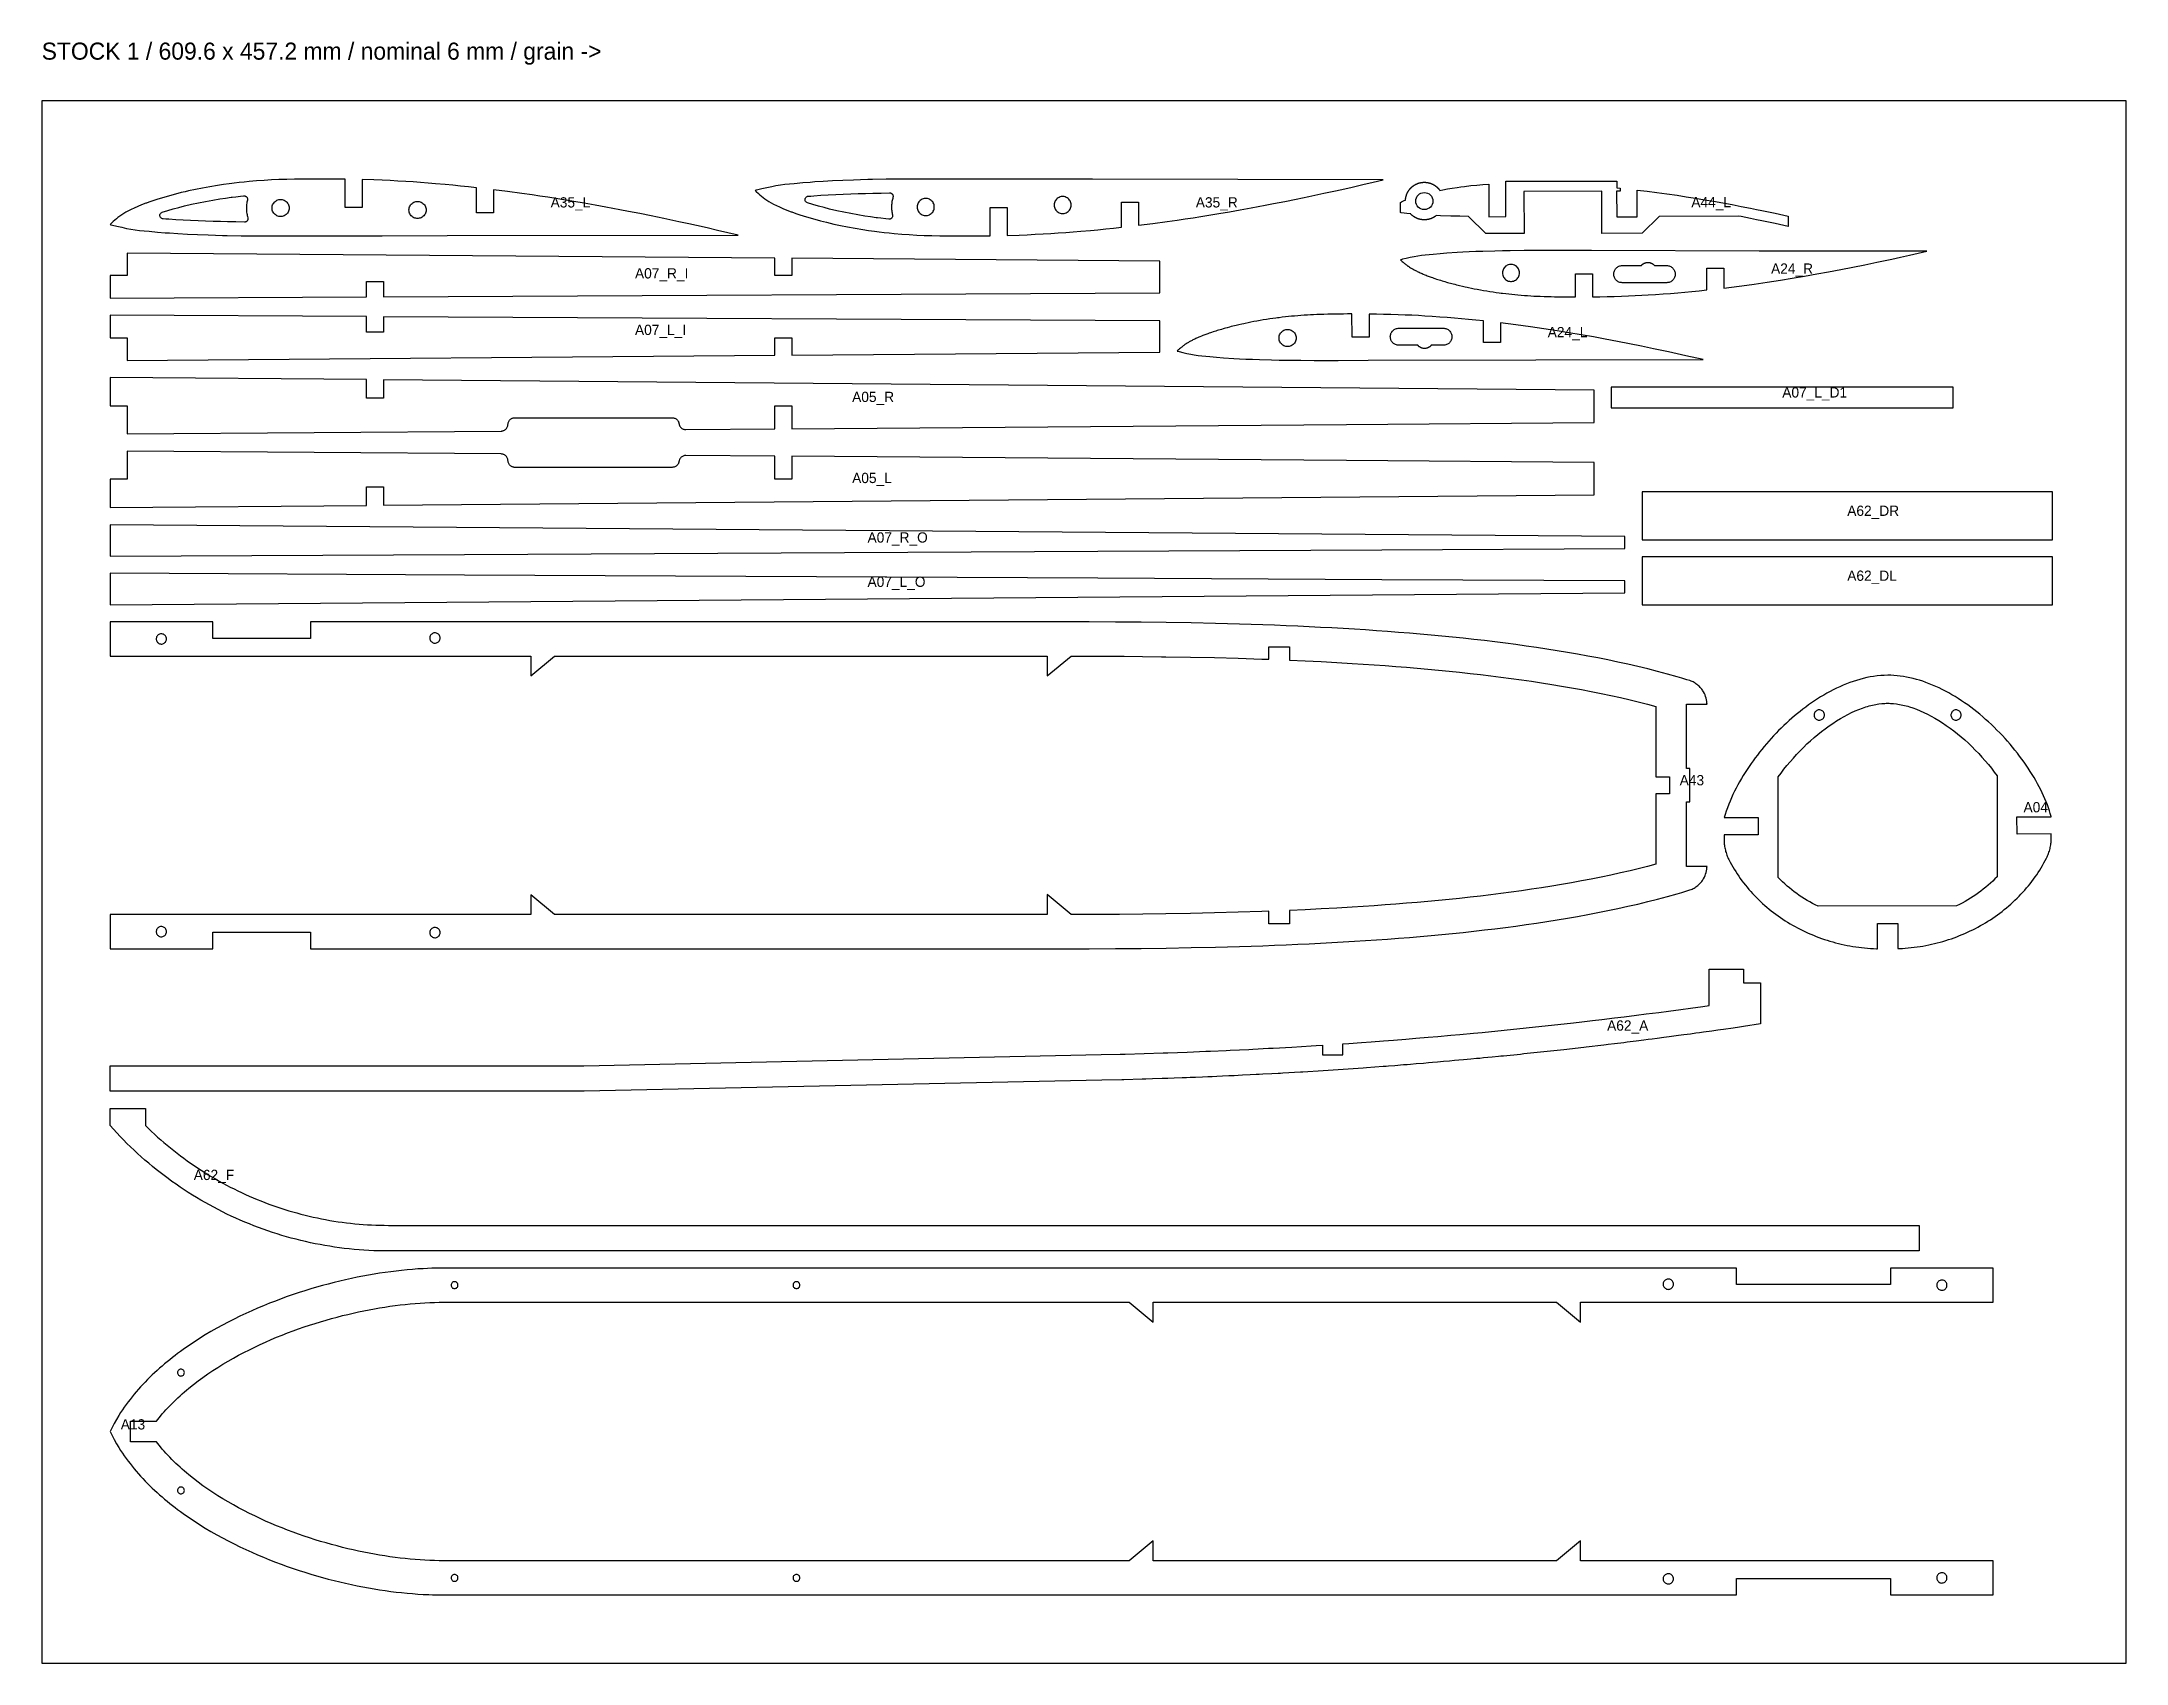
# Model space of a CAD drawing. Header units: millimetres. Extents: x 0 to 1269, y 0 to 474.
# Drawn here: x 0 to 610, y 0 to 474 of the extents above; entities that cross this region are included whole.
import ezdxf

# ---------------------------------------------------------------- set-up
doc = ezdxf.new("R2010")
doc.units = ezdxf.units.MM
for name, color, linetype in [('CUT', 1, 'Continuous'), ('LABELS_NOT_CUT', 7, 'Continuous'), ('REFERENCE_NOT_CUT', 8, 'Continuous')]:
    doc.layers.add(name, color=color, linetype=linetype)

msp = doc.modelspace()

# ---------------------------------------------------------------- texts
at = {"layer": 'LABELS_NOT_CUT'}
for s, height, p in [('STOCK 1 / 609.6 x 457.2 mm / nominal 6 mm / grain ->', 5, (0, 469.2)), ('A35_L', 3, (148.83, 425.95)), ('A35_R', 3, (337.49, 425.95)), ('A44_L', 3, (482.4, 426.02)), ('A24_R', 3, (505.72, 406.58)), ('A07_R_I', 3, (173.5, 405.19)), ('A07_L_I', 3, (173.5, 388.65)), ('A24_L', 3, (440.4, 387.99)), ('A05_R', 3, (237, 369.04)), ('A07_L_D1', 3, (509, 370.35)), ('A05_L', 3, (237, 345.32)), ('A62_DR', 3, (528, 335.72)), ('A07_R_O', 3, (241.5, 327.91)), ('A07_L_O', 3, (241.5, 314.95)), ('A62_DL', 3, (528, 316.72)), ('A43', 3, (479, 256.89)), ('A04', 3, (579.54, 248.99)), ('A62_A', 3, (457.77, 185.11)), ('A62_F', 3, (44.46, 141.4)), ('A13', 3, (23.12, 68.42))]:
    msp.add_text(s, height=height, dxfattribs=at).set_placement(p)

# ---------------------------------------------------------------- linework, layer by layer
at = {"layer": 'CUT'}
for points in [[(197.64, 419.26), (194.56, 419.97), (191.51, 420.65), (189.2, 421.15), (186.3, 421.78), (181.92, 422.71), (178.19, 423.48), (174.91, 424.15), (171.58, 424.8), (169.11, 425.28), (164.99, 426.05), (161.83, 426.63), (158.64, 427.19), (155.57, 427.72), (152.65, 428.2), (150.35, 428.57), (148.01, 428.94), (145.68, 429.29), (143.41, 429.63), (140.45, 430.05), (136.26, 430.61), (132.11, 431.14), (132.11, 424.35), (127.11, 424.35), (127.11, 431.73), (124.77, 431.98), (122.47, 432.22), (120.22, 432.45), (118.03, 432.65), (115.18, 432.91), (113.01, 433.08), (110.81, 433.25), (108.61, 433.41), (106.47, 433.55), (104.19, 433.68), (101.87, 433.8), (99.53, 433.91), (97.17, 434), (93.7, 434.11), (93.71, 425.95), (88.71, 425.95), (88.7, 434.21), (85.77, 434.25), (82.86, 434.27), (80.69, 434.28), (78.6, 434.28), (76.26, 434.26), (73.93, 434.23), (71.64, 434.18), (69.39, 434.1), (67.22, 434.01), (65.03, 433.88), (62.85, 433.73), (60.63, 433.54), (59.18, 433.4), (57.72, 433.24), (56.27, 433.07), (55.56, 432.98), (54.86, 432.89), (53.13, 432.65), (51.43, 432.39), (49.18, 432.02), (47.02, 431.63), (44.94, 431.21), (42.95, 430.78), (41.91, 430.55), (40.81, 430.29), (39.12, 429.86), (37.39, 429.39), (35.67, 428.9), (34.01, 428.39), (33.07, 428.09), (32.18, 427.79), (31.35, 427.5), (30.67, 427.25), (30.47, 427.18), (29.23, 426.7), (28.11, 426.24), (27.09, 425.8), (26.19, 425.37), (25.38, 424.95), (24.65, 424.56), (24.01, 424.17), (23.43, 423.81), (22.84, 423.4), (22.31, 423.01), (21.83, 422.63), (21.38, 422.25), (20.91, 421.84), (20.27, 421.26), (20, 421), (20.25, 420.92), (20.75, 420.77), (21.96, 420.47), (23.39, 420.15), (24.82, 419.85), (26.04, 419.63), (27.33, 419.43), (28.65, 419.26), (30, 419.12), (31.38, 418.98), (33.9, 418.76), (36.11, 418.58), (37.42, 418.49), (39.85, 418.33), (42.61, 418.17), (45.57, 418.03), (48.73, 417.91), (50.83, 417.84), (52.91, 417.79), (54.26, 417.76), (58.3, 417.69), (63.34, 417.63), (67.94, 417.61), (71.83, 417.62), (76.2, 417.63), (83.32, 417.65), (87.84, 417.66), (99.52, 417.68), (118.62, 417.71), (203.66, 417.86), (200.69, 418.56)], [(383.22, 431.93), (386.3, 432.63), (389.36, 433.34), (392.33, 434.04), (307.28, 434.19), (288.19, 434.22), (276.51, 434.24), (271.98, 434.25), (264.87, 434.27), (260.5, 434.28), (256.6, 434.28), (252, 434.26), (246.96, 434.21), (242.92, 434.14), (241.58, 434.11), (239.49, 434.05), (237.4, 433.99), (234.24, 433.86), (231.27, 433.73), (228.51, 433.57), (226.09, 433.41), (224.77, 433.31), (222.57, 433.14), (220.04, 432.91), (218.67, 432.78), (217.32, 432.63), (216, 432.46), (214.71, 432.27), (213.49, 432.04), (212.05, 431.75), (210.63, 431.42), (209.42, 431.12), (208.91, 430.98), (208.66, 430.89), (208.93, 430.64), (209.57, 430.06), (210.04, 429.65), (210.5, 429.26), (210.98, 428.88), (211.5, 428.49), (212.1, 428.09), (212.67, 427.72), (213.32, 427.34), (214.04, 426.94), (214.85, 426.53), (215.76, 426.1), (216.77, 425.65), (217.89, 425.19), (219.14, 424.71), (219.34, 424.64), (220.01, 424.4), (220.84, 424.11), (221.73, 423.81), (222.67, 423.5), (224.33, 423), (226.05, 422.5), (227.79, 422.04), (229.48, 421.61), (230.57, 421.35), (231.61, 421.11), (233.6, 420.68), (235.68, 420.27), (237.85, 419.87), (240.1, 419.5), (241.79, 419.25), (243.52, 419), (244.23, 418.91), (244.94, 418.82), (246.38, 418.65), (247.84, 418.49), (249.3, 418.35), (251.51, 418.17), (253.7, 418.01), (255.88, 417.89), (258.05, 417.79), (260.3, 417.72), (262.6, 417.67), (264.92, 417.63), (267.27, 417.62), (269.35, 417.61), (271.52, 417.62), (274.43, 417.64), (277.37, 417.68), (277.37, 425.95), (282.37, 425.94), (282.37, 417.79), (285.83, 417.9), (288.2, 417.99), (290.54, 418.1), (292.85, 418.22), (295.13, 418.35), (297.27, 418.49), (299.47, 418.64), (301.68, 418.81), (303.85, 418.99), (306.69, 419.24), (308.88, 419.45), (311.14, 419.67), (313.44, 419.91), (315.77, 420.17), (315.78, 427.55), (320.78, 427.54), (320.77, 420.76), (324.92, 421.28), (329.11, 421.85), (332.07, 422.27), (334.35, 422.6), (336.68, 422.96), (339.01, 423.32), (341.32, 423.69), (344.24, 424.18), (347.31, 424.7), (350.5, 425.27), (353.65, 425.84), (357.77, 426.62), (360.24, 427.09), (363.57, 427.75), (366.85, 428.41), (370.58, 429.18), (374.96, 430.11), (377.87, 430.74), (380.17, 431.25)], [(501.5, 425.37), (502.97, 425.07), (506.88, 424.26), (510.72, 423.42), (510.72, 420.42), (506.88, 421.26), (502.97, 422.07), (501.5, 422.37), (499.66, 422.74), (496.97, 423.27), (496.32, 423.4), (472.97, 423.35), (468.03, 418.4), (468.03, 418.39), (456.27, 418.38), (456.26, 430.68), (433.46, 430.66), (433.47, 418.36), (422.3, 418.35), (417.2, 423.32), (414.69, 423.37), (412.07, 423.44), (409.07, 423.55), (407.83, 423.61), (407.81, 423.59), (407.78, 423.56), (407.74, 423.53), (407.7, 423.5), (407.66, 423.47), (407.63, 423.44), (407.59, 423.41), (407.55, 423.38), (407.51, 423.36), (407.47, 423.33), (407.43, 423.3), (407.39, 423.27), (407.35, 423.25), (407.31, 423.22), (407.27, 423.19), (407.23, 423.17), (407.19, 423.14), (407.15, 423.12), (407.11, 423.09), (407.07, 423.07), (407.02, 423.05), (406.98, 423.02), (406.94, 423), (406.9, 422.98), (406.86, 422.95), (406.81, 422.93), (406.77, 422.91), (406.73, 422.89), (406.68, 422.87), (406.64, 422.85), (406.6, 422.83), (406.55, 422.81), (406.51, 422.79), (406.46, 422.77), (406.42, 422.75), (406.38, 422.73), (406.33, 422.72), (406.29, 422.7), (406.24, 422.68), (406.2, 422.66), (406.15, 422.65), (406.11, 422.63), (406.06, 422.62), (406.02, 422.6), (405.97, 422.59), (405.92, 422.57), (405.88, 422.56), (405.83, 422.55), (405.79, 422.53), (405.74, 422.52), (405.69, 422.51), (405.65, 422.5), (405.6, 422.49), (405.55, 422.47), (405.51, 422.46), (405.46, 422.45), (405.41, 422.44), (405.36, 422.43), (405.32, 422.43), (405.27, 422.42), (405.22, 422.41), (405.18, 422.4), (405.13, 422.39), (405.08, 422.39), (405.03, 422.38), (404.99, 422.37), (404.94, 422.37), (404.89, 422.36), (404.84, 422.36), (404.79, 422.35), (404.75, 422.35), (404.7, 422.35), (404.65, 422.34), (404.6, 422.34), (404.56, 422.34), (404.51, 422.34), (404.46, 422.34), (404.41, 422.33), (404.36, 422.33), (404.32, 422.33), (404.27, 422.33), (404.22, 422.33), (404.17, 422.34), (404.12, 422.34), (404.08, 422.34), (404.03, 422.34), (403.98, 422.34), (403.93, 422.35), (403.88, 422.35), (403.84, 422.35), (403.79, 422.36), (403.74, 422.36), (403.69, 422.37), (403.65, 422.37), (403.6, 422.38), (403.55, 422.39), (403.5, 422.39), (403.46, 422.4), (403.41, 422.41), (403.36, 422.42), (403.31, 422.43), (403.27, 422.43), (403.22, 422.44), (403.17, 422.45), (403.13, 422.46), (403.08, 422.47), (403.03, 422.49), (402.98, 422.5), (402.94, 422.51), (402.89, 422.52), (402.85, 422.53), (402.8, 422.55), (402.75, 422.56), (402.71, 422.57), (402.66, 422.59), (402.62, 422.6), (402.57, 422.62), (402.52, 422.63), (402.48, 422.65), (402.43, 422.66), (402.39, 422.68), (402.34, 422.7), (402.3, 422.72), (402.26, 422.73), (402.21, 422.75), (402.17, 422.77), (402.12, 422.79), (402.08, 422.81), (402.03, 422.83), (401.99, 422.85), (401.95, 422.87), (401.9, 422.89), (401.86, 422.91), (401.82, 422.93), (401.78, 422.95), (401.73, 422.98), (401.69, 423), (401.65, 423.02), (401.61, 423.05), (401.57, 423.07), (401.52, 423.09), (401.48, 423.12), (401.44, 423.14), (401.4, 423.17), (401.36, 423.19), (401.32, 423.22), (401.28, 423.25), (401.24, 423.27), (401.2, 423.3), (401.16, 423.33), (401.12, 423.36), (401.08, 423.38), (401.04, 423.41), (401.01, 423.44), (400.97, 423.47), (400.93, 423.5), (400.89, 423.53), (400.85, 423.56), (400.82, 423.59), (400.78, 423.62), (400.74, 423.65), (400.71, 423.68), (400.67, 423.71), (400.64, 423.75), (400.6, 423.78), (400.56, 423.81), (400.53, 423.84), (400.49, 423.88), (400.46, 423.91), (400.43, 423.94), (400.39, 423.98), (400.36, 424.01), (400.33, 424.05), (400.29, 424.08), (400.26, 424.12), (399.24, 424.21), (398.38, 424.31), (397.54, 424.42), (397.33, 424.45), (397.33, 427.45), (397.6, 427.58), (398.44, 427.95), (398.82, 428.11), (398.82, 428.12), (398.83, 428.17), (398.83, 428.22), (398.83, 428.26), (398.84, 428.31), (398.84, 428.36), (398.85, 428.41), (398.85, 428.46), (398.86, 428.5), (398.86, 428.55), (398.87, 428.6), (398.88, 428.65), (398.88, 428.69), (398.89, 428.74), (398.9, 428.79), (398.91, 428.84), (398.92, 428.88), (398.93, 428.93), (398.94, 428.98), (398.95, 429.02), (398.96, 429.07), (398.97, 429.12), (398.98, 429.16), (398.99, 429.21), (399, 429.26), (399.02, 429.3), (399.03, 429.35), (399.04, 429.4), (399.06, 429.44), (399.07, 429.49), (399.08, 429.53), (399.1, 429.58), (399.12, 429.62), (399.13, 429.67), (399.15, 429.71), (399.16, 429.76), (399.18, 429.8), (399.2, 429.85), (399.22, 429.89), (399.23, 429.94), (399.25, 429.98), (399.27, 430.03), (399.29, 430.07), (399.31, 430.11), (399.33, 430.16), (399.35, 430.2), (399.37, 430.24), (399.39, 430.29), (399.42, 430.33), (399.44, 430.37), (399.46, 430.42), (399.48, 430.46), (399.51, 430.5), (399.53, 430.54), (399.55, 430.58), (399.58, 430.62), (399.6, 430.67), (399.63, 430.71), (399.65, 430.75), (399.68, 430.79), (399.7, 430.83), (399.73, 430.87), (399.76, 430.91), (399.78, 430.95), (399.81, 430.99), (399.84, 431.03), (399.87, 431.07), (399.89, 431.1), (399.92, 431.14), (399.95, 431.18), (399.98, 431.22), (400.01, 431.26), (400.04, 431.29), (400.07, 431.33), (400.1, 431.37), (400.13, 431.41), (400.16, 431.44), (400.2, 431.48), (400.23, 431.51), (400.26, 431.55), (400.29, 431.58), (400.33, 431.62), (400.36, 431.65), (400.39, 431.69), (400.43, 431.72), (400.46, 431.76), (400.49, 431.79), (400.53, 431.82), (400.56, 431.86), (400.6, 431.89), (400.64, 431.92), (400.67, 431.95), (400.71, 431.98), (400.74, 432.02), (400.78, 432.05), (400.82, 432.08), (400.85, 432.11), (400.89, 432.14), (400.93, 432.17), (400.97, 432.2), (401.01, 432.23), (401.04, 432.25), (401.08, 432.28), (401.12, 432.31), (401.16, 432.34), (401.2, 432.37), (401.24, 432.39), (401.28, 432.42), (401.32, 432.45), (401.36, 432.47), (401.4, 432.5), (401.44, 432.52), (401.48, 432.55), (401.52, 432.57), (401.57, 432.6), (401.61, 432.62), (401.65, 432.64), (401.69, 432.67), (401.73, 432.69), (401.78, 432.71), (401.82, 432.73), (401.86, 432.76), (401.9, 432.78), (401.95, 432.8), (401.99, 432.82), (402.03, 432.84), (402.08, 432.86), (402.12, 432.88), (402.17, 432.9), (402.21, 432.91), (402.26, 432.93), (402.3, 432.95), (402.34, 432.97), (402.39, 432.98), (402.43, 433), (402.48, 433.02), (402.52, 433.03), (402.57, 433.05), (402.62, 433.06), (402.66, 433.08), (402.71, 433.09), (402.75, 433.11), (402.8, 433.12), (402.85, 433.13), (402.89, 433.15), (402.94, 433.16), (402.98, 433.17), (403.03, 433.18), (403.08, 433.19), (403.13, 433.2), (403.17, 433.21), (403.22, 433.22), (403.27, 433.23), (403.31, 433.24), (403.36, 433.25), (403.41, 433.26), (403.46, 433.27), (403.5, 433.27), (403.55, 433.28), (403.6, 433.29), (403.65, 433.29), (403.69, 433.3), (403.74, 433.3), (403.79, 433.31), (403.84, 433.31), (403.88, 433.32), (403.93, 433.32), (403.98, 433.32), (404.03, 433.33), (404.08, 433.33), (404.12, 433.33), (404.17, 433.33), (404.22, 433.33), (404.27, 433.33), (404.32, 433.33), (404.36, 433.33), (404.41, 433.33), (404.46, 433.33), (404.51, 433.33), (404.56, 433.33), (404.6, 433.33), (404.65, 433.32), (404.7, 433.32), (404.75, 433.32), (404.79, 433.31), (404.84, 433.31), (404.89, 433.3), (404.94, 433.3), (404.99, 433.29), (405.03, 433.29), (405.08, 433.28), (405.13, 433.27), (405.18, 433.27), (405.22, 433.26), (405.27, 433.25), (405.32, 433.24), (405.36, 433.23), (405.41, 433.22), (405.46, 433.21), (405.51, 433.2), (405.55, 433.19), (405.6, 433.18), (405.65, 433.17), (405.69, 433.16), (405.74, 433.15), (405.79, 433.13), (405.83, 433.12), (405.88, 433.11), (405.92, 433.09), (405.97, 433.08), (406.02, 433.06), (406.06, 433.05), (406.11, 433.03), (406.15, 433.02), (406.2, 433), (406.24, 432.98), (406.29, 432.97), (406.33, 432.95), (406.38, 432.93), (406.42, 432.91), (406.46, 432.9), (406.51, 432.88), (406.55, 432.86), (406.6, 432.84), (406.64, 432.82), (406.68, 432.8), (406.73, 432.78), (406.77, 432.76), (406.81, 432.73), (406.86, 432.71), (406.9, 432.69), (406.94, 432.67), (406.98, 432.64), (407.02, 432.62), (407.07, 432.6), (407.11, 432.57), (407.15, 432.55), (407.19, 432.52), (407.23, 432.5), (407.27, 432.47), (407.31, 432.45), (407.35, 432.42), (407.39, 432.39), (407.43, 432.37), (407.47, 432.34), (407.51, 432.31), (407.55, 432.28), (407.59, 432.25), (407.63, 432.23), (407.66, 432.2), (407.7, 432.17), (407.74, 432.14), (407.78, 432.11), (407.81, 432.08), (407.85, 432.05), (407.89, 432.02), (407.92, 431.98), (407.96, 431.95), (408, 431.92), (408.03, 431.89), (408.07, 431.86), (408.1, 431.82), (408.14, 431.79), (408.17, 431.76), (408.2, 431.72), (408.24, 431.69), (408.27, 431.65), (408.31, 431.62), (408.34, 431.58), (408.37, 431.55), (408.4, 431.51), (408.43, 431.48), (408.47, 431.44), (408.5, 431.41), (408.53, 431.37), (408.56, 431.33), (408.59, 431.29), (408.62, 431.26), (408.65, 431.22), (408.68, 431.18), (408.71, 431.14), (408.74, 431.1), (408.77, 431.07), (408.79, 431.03), (408.82, 430.99), (408.85, 430.95), (408.85, 430.95), (409.75, 431.13), (411.09, 431.37), (412.47, 431.61), (413.89, 431.83), (414.96, 431.98), (416.05, 432.12), (417.88, 432.34), (419.71, 432.51), (421.45, 432.65), (423.16, 432.76), (423.17, 423.26), (428.17, 423.27), (428.16, 432.94), (428.17, 432.94), (428.17, 433.68), (460.57, 433.68), (460.57, 431.69), (461.56, 431.59), (461.56, 430.75), (460.57, 430.74), (460.57, 430.68), (460.56, 430.68), (460.57, 423.19), (466.57, 423.2), (466.56, 431.05), (469.5, 430.7), (472.35, 430.34), (475.27, 429.94), (478.22, 429.51), (480.85, 429.11), (483.58, 428.67), (486.29, 428.22), (488.91, 427.77), (491.62, 427.28), (494.33, 426.78), (496.97, 426.27), (499.66, 425.74)], [(60.31, 422.73), (60.31, 422.61), (60.29, 422.5), (60.27, 422.38), (60.23, 422.27), (60.17, 422.17), (60.11, 422.07), (60.03, 421.98), (59.95, 421.9), (59.85, 421.84), (59.75, 421.78), (59.64, 421.73), (59.53, 421.7), (59.42, 421.68), (59.3, 421.68), (56.81, 421.71), (54.36, 421.76), (52.28, 421.81), (50.13, 421.87), (47.94, 421.94), (45.73, 422.03), (43.52, 422.13), (41.34, 422.25), (39.21, 422.37), (37.15, 422.52), (36.27, 422.58), (35.48, 422.64), (35.31, 422.67), (35.15, 422.73), (35, 422.81), (34.87, 422.92), (34.76, 423.05), (34.67, 423.2), (34.6, 423.36), (34.57, 423.52), (34.56, 423.7), (34.59, 423.87), (34.64, 424.03), (34.72, 424.18), (34.83, 424.32), (34.96, 424.43), (35.1, 424.53), (35.26, 424.59), (36.85, 425.08), (38.47, 425.54), (40.1, 425.98), (41.76, 426.4), (43.82, 426.88), (45.88, 427.32), (47.95, 427.73), (50.01, 428.1), (52.06, 428.44), (53.73, 428.7), (55.39, 428.93), (55.73, 428.97), (56.76, 429.1), (58.16, 429.27), (59.06, 429.37), (59.18, 429.37), (59.3, 429.36), (59.42, 429.34), (59.53, 429.3), (59.64, 429.25), (59.74, 429.19), (59.83, 429.12), (59.92, 429.03), (59.99, 428.94), (60.05, 428.83), (60.1, 428.73), (60.14, 428.61), (60.16, 428.49), (60.17, 428.37), (60.16, 428.26), (60.14, 428.14), (60.07, 427.82), (60.01, 427.5), (59.96, 427.17), (59.92, 426.85), (59.89, 426.52), (59.87, 426.19), (59.86, 425.87), (59.86, 425.54), (59.88, 425.21), (59.9, 424.89), (59.94, 424.56), (59.98, 424.24), (60.04, 423.91), (60.11, 423.59), (60.18, 423.27), (60.27, 422.96), (60.3, 422.85)], [(72.36, 425.8), (72.34, 425.48), (72.28, 425.17), (72.18, 424.88), (72.05, 424.59), (71.88, 424.33), (71.68, 424.08), (71.45, 423.87), (71.2, 423.68), (70.92, 423.53), (70.63, 423.42), (70.33, 423.34), (70.02, 423.3), (69.7, 423.3), (69.39, 423.34), (69.09, 423.42), (68.8, 423.53), (68.52, 423.68), (68.27, 423.87), (68.04, 424.08), (67.84, 424.33), (67.67, 424.59), (67.54, 424.88), (67.44, 425.17), (67.38, 425.48), (67.36, 425.8), (67.38, 426.11), (67.44, 426.42), (67.54, 426.72), (67.67, 427), (67.84, 427.26), (68.04, 427.51), (68.27, 427.72), (68.52, 427.91), (68.8, 428.06), (69.09, 428.17), (69.39, 428.25), (69.7, 428.29), (70.02, 428.29), (70.33, 428.25), (70.63, 428.17), (70.92, 428.06), (71.2, 427.91), (71.45, 427.72), (71.68, 427.51), (71.88, 427.26), (72.05, 427), (72.18, 426.72), (72.28, 426.42), (72.34, 426.11)], [(112.41, 425.23), (112.39, 424.92), (112.33, 424.61), (112.23, 424.31), (112.1, 424.03), (111.93, 423.76), (111.73, 423.52), (111.5, 423.31), (111.25, 423.12), (110.97, 422.97), (110.68, 422.86), (110.37, 422.78), (110.06, 422.74), (109.75, 422.74), (109.44, 422.78), (109.13, 422.86), (108.84, 422.97), (108.57, 423.12), (108.31, 423.31), (108.08, 423.52), (107.88, 423.76), (107.72, 424.03), (107.58, 424.31), (107.48, 424.61), (107.43, 424.92), (107.41, 425.23), (107.43, 425.55), (107.48, 425.86), (107.58, 426.15), (107.72, 426.44), (107.88, 426.7), (108.08, 426.94), (108.31, 427.16), (108.57, 427.34), (108.84, 427.5), (109.13, 427.61), (109.44, 427.69), (109.75, 427.73), (110.06, 427.73), (110.37, 427.69), (110.68, 427.61), (110.97, 427.5), (111.25, 427.34), (111.5, 427.16), (111.73, 426.94), (111.93, 426.7), (112.1, 426.44), (112.23, 426.15), (112.33, 425.86), (112.39, 425.55)], [(248.97, 429.28), (248.97, 429.17), (248.96, 429.05), (248.93, 428.94), (248.85, 428.62), (248.77, 428.3), (248.7, 427.98), (248.65, 427.66), (248.6, 427.33), (248.56, 427.01), (248.54, 426.68), (248.53, 426.36), (248.52, 426.03), (248.53, 425.7), (248.55, 425.37), (248.58, 425.05), (248.62, 424.72), (248.67, 424.4), (248.73, 424.08), (248.8, 423.76), (248.82, 423.64), (248.83, 423.52), (248.82, 423.4), (248.8, 423.28), (248.76, 423.17), (248.72, 423.06), (248.65, 422.96), (248.58, 422.86), (248.5, 422.78), (248.4, 422.71), (248.3, 422.64), (248.19, 422.59), (248.08, 422.56), (247.96, 422.53), (247.84, 422.52), (247.72, 422.53), (246.83, 422.63), (245.43, 422.79), (244.4, 422.92), (244.05, 422.97), (242.4, 423.2), (240.72, 423.45), (238.68, 423.79), (236.61, 424.16), (234.54, 424.57), (232.48, 425.01), (230.42, 425.5), (228.77, 425.91), (227.13, 426.35), (225.51, 426.82), (223.92, 427.3), (223.76, 427.37), (223.62, 427.46), (223.49, 427.58), (223.39, 427.71), (223.31, 427.87), (223.25, 428.03), (223.23, 428.2), (223.23, 428.37), (223.27, 428.54), (223.33, 428.7), (223.42, 428.85), (223.53, 428.98), (223.67, 429.08), (223.82, 429.17), (223.98, 429.23), (224.15, 429.25), (224.94, 429.31), (225.81, 429.38), (227.87, 429.52), (230.01, 429.65), (232.19, 429.76), (234.39, 429.86), (236.6, 429.95), (238.79, 430.03), (240.94, 430.09), (243.03, 430.14), (245.48, 430.18), (247.96, 430.22), (248.08, 430.21), (248.19, 430.2), (248.31, 430.16), (248.41, 430.12), (248.52, 430.06), (248.61, 429.99), (248.7, 429.91), (248.77, 429.82), (248.84, 429.73), (248.89, 429.62), (248.93, 429.51), (248.96, 429.4)], [(261.02, 426.1), (261, 426.41), (260.94, 426.72), (260.85, 427.02), (260.71, 427.3), (260.55, 427.57), (260.35, 427.81), (260.12, 428.03), (259.86, 428.21), (259.59, 428.36), (259.3, 428.48), (258.99, 428.56), (258.68, 428.59), (258.37, 428.59), (258.05, 428.56), (257.75, 428.48), (257.46, 428.36), (257.18, 428.21), (256.93, 428.03), (256.7, 427.81), (256.5, 427.57), (256.33, 427.3), (256.2, 427.02), (256.1, 426.72), (256.04, 426.41), (256.02, 426.1), (256.04, 425.79), (256.1, 425.48), (256.2, 425.18), (256.33, 424.9), (256.5, 424.63), (256.7, 424.39), (256.93, 424.17), (257.18, 423.99), (257.46, 423.84), (257.75, 423.72), (258.05, 423.64), (258.37, 423.6), (258.68, 423.6), (258.99, 423.64), (259.3, 423.72), (259.59, 423.84), (259.86, 423.99), (260.12, 424.17), (260.35, 424.39), (260.55, 424.63), (260.71, 424.9), (260.85, 425.18), (260.94, 425.48), (261, 425.79)], [(301.07, 426.66), (301.05, 426.98), (300.99, 427.28), (300.89, 427.58), (300.76, 427.87), (300.59, 428.13), (300.39, 428.37), (300.16, 428.59), (299.91, 428.77), (299.63, 428.92), (299.34, 429.04), (299.04, 429.12), (298.73, 429.16), (298.41, 429.16), (298.1, 429.12), (297.8, 429.04), (297.5, 428.92), (297.23, 428.77), (296.98, 428.59), (296.75, 428.37), (296.55, 428.13), (296.38, 427.87), (296.24, 427.58), (296.15, 427.28), (296.09, 426.98), (296.07, 426.66), (296.09, 426.35), (296.15, 426.04), (296.24, 425.74), (296.38, 425.46), (296.55, 425.19), (296.75, 424.95), (296.98, 424.74), (297.23, 424.55), (297.5, 424.4), (297.8, 424.28), (298.1, 424.21), (298.41, 424.17), (298.73, 424.17), (299.04, 424.21), (299.34, 424.28), (299.63, 424.4), (299.91, 424.55), (300.16, 424.74), (300.39, 424.95), (300.59, 425.19), (300.76, 425.46), (300.89, 425.74), (300.99, 426.04), (301.05, 426.35)], [(100, 399.84), (327, 401.02), (327, 410.23), (219.35, 411.08), (219.35, 406.04), (214.35, 406.04), (214.35, 411.12), (25, 412.61), (25, 406.04), (20, 406.04), (20, 399.42), (95, 399.81), (95, 404.34), (100, 404.34)], [(541.03, 410.86), (543.59, 411.42), (546.17, 411.99), (551.22, 413.14), (502.23, 413.22), (453.24, 413.32), (444.47, 413.34), (437.39, 413.35), (433.56, 413.33), (429.39, 413.29), (427.17, 413.25), (424.91, 413.21), (421.43, 413.11), (419.4, 413.04), (417.45, 412.95), (415.61, 412.86), (413.9, 412.77), (410.92, 412.57), (408.91, 412.42), (406.89, 412.24), (405.73, 412.13), (404.59, 412.01), (403.48, 411.88), (402.39, 411.72), (401.37, 411.54), (400.17, 411.3), (398.99, 411.04), (397.97, 410.8), (397.54, 410.68), (397.33, 410.62), (397.55, 410.41), (397.7, 410.29), (397.83, 410.17), (398.09, 409.95), (398.32, 409.76), (398.5, 409.61), (398.7, 409.45), (398.9, 409.3), (399.11, 409.14), (399.32, 408.99), (399.54, 408.83), (399.66, 408.75), (399.84, 408.63), (400.03, 408.51), (400.29, 408.34), (400.46, 408.23), (400.65, 408.12), (400.9, 407.97), (401.1, 407.86), (401.31, 407.74), (401.53, 407.62), (401.76, 407.5), (402, 407.38), (402.25, 407.25), (402.51, 407.13), (402.78, 407), (403.06, 406.87), (403.36, 406.73), (403.66, 406.6), (403.98, 406.46), (404.48, 406.25), (404.83, 406.11), (405.2, 405.97), (405.77, 405.76), (406.33, 405.55), (406.71, 405.42), (407.09, 405.29), (407.44, 405.17), (407.89, 405.02), (408.27, 404.9), (408.65, 404.77), (409.04, 404.65), (409.49, 404.51), (409.95, 404.37), (410.3, 404.27), (410.78, 404.13), (411.14, 404.03), (411.5, 403.93), (411.99, 403.8), (412.72, 403.6), (413.21, 403.47), (413.69, 403.35), (414.17, 403.23), (414.58, 403.13), (415.44, 402.93), (416.31, 402.73), (416.83, 402.62), (417.24, 402.53), (418.08, 402.36), (418.94, 402.18), (419.82, 402.02), (420.72, 401.85), (421.63, 401.69), (422.56, 401.54), (423.5, 401.38), (424.44, 401.24), (425.33, 401.11), (426.24, 400.99), (426.76, 400.92), (427.21, 400.86), (428.11, 400.75), (429.02, 400.65), (429.92, 400.55), (430.83, 400.46), (431.67, 400.38), (432.62, 400.3), (433.57, 400.23), (434.51, 400.16), (435.44, 400.1), (436.35, 400.05), (437.26, 400.01), (438.17, 399.97), (439.32, 399.92), (440.25, 399.89), (441.43, 399.86), (442.38, 399.84), (443.58, 399.82), (444.78, 399.8), (445.99, 399.79), (447.23, 399.79), (448.5, 399.79), (448.51, 406.57), (453.51, 406.56), (453.5, 399.82), (455.64, 399.85), (457.75, 399.89), (459.85, 399.94), (462.02, 400.01), (464.02, 400.08), (466, 400.17), (467.93, 400.27), (469.81, 400.37), (471.95, 400.51), (474.15, 400.66), (476.34, 400.83), (478.45, 401), (480.49, 401.18), (482.58, 401.38), (484.72, 401.59), (486.9, 401.82), (486.91, 408.17), (491.91, 408.16), (491.9, 402.39), (494.12, 402.66), (496.37, 402.95), (498.59, 403.24), (500.74, 403.54), (504.59, 404.1), (508.48, 404.7), (511.93, 405.26), (515.52, 405.87), (519.1, 406.5), (522.54, 407.13), (526.1, 407.81), (529.66, 408.5), (533.13, 409.2), (536.67, 409.93), (539.1, 410.45)], [(432.16, 406.81), (432.14, 407.12), (432.08, 407.43), (431.98, 407.73), (431.85, 408.01), (431.68, 408.28), (431.48, 408.52), (431.25, 408.74), (431, 408.92), (430.72, 409.07), (430.43, 409.19), (430.12, 409.27), (429.81, 409.31), (429.5, 409.31), (429.19, 409.27), (428.88, 409.19), (428.59, 409.07), (428.32, 408.92), (428.06, 408.74), (427.83, 408.52), (427.63, 408.28), (427.46, 408.01), (427.33, 407.73), (427.23, 407.43), (427.18, 407.12), (427.16, 406.81), (427.18, 406.5), (427.23, 406.19), (427.33, 405.89), (427.46, 405.61), (427.63, 405.34), (427.83, 405.1), (428.06, 404.88), (428.32, 404.7), (428.59, 404.55), (428.88, 404.43), (429.19, 404.35), (429.5, 404.32), (429.81, 404.32), (430.12, 404.35), (430.43, 404.43), (430.72, 404.55), (431, 404.7), (431.25, 404.88), (431.48, 405.1), (431.68, 405.34), (431.85, 405.61), (431.98, 405.89), (432.08, 406.19), (432.14, 406.5)], [(461.48, 408.84), (461.71, 408.89), (461.96, 408.93), (462.2, 408.94), (467.76, 408.94), (467.81, 409.01), (467.85, 409.05), (467.89, 409.1), (467.96, 409.16), (468, 409.2), (468.07, 409.27), (468.16, 409.34), (468.24, 409.4), (468.29, 409.43), (468.39, 409.5), (468.44, 409.53), (468.52, 409.58), (468.63, 409.63), (468.74, 409.68), (468.8, 409.7), (468.89, 409.74), (469.01, 409.77), (469.06, 409.79), (469.15, 409.81), (469.27, 409.84), (469.33, 409.85), (469.43, 409.86), (469.49, 409.86), (469.58, 409.87), (469.7, 409.87), (469.82, 409.87), (469.92, 409.86), (469.98, 409.86), (470.04, 409.85), (470.13, 409.84), (470.25, 409.81), (470.34, 409.79), (470.4, 409.77), (470.51, 409.74), (470.6, 409.7), (470.66, 409.68), (470.77, 409.63), (470.88, 409.58), (470.96, 409.53), (471.01, 409.5), (471.12, 409.43), (471.17, 409.4), (471.24, 409.34), (471.33, 409.27), (471.4, 409.2), (471.45, 409.16), (471.51, 409.1), (471.55, 409.05), (471.59, 409.01), (471.65, 408.94), (475.2, 408.94), (475.45, 408.93), (475.69, 408.89), (475.93, 408.84), (476.16, 408.75), (476.38, 408.65), (476.59, 408.52), (476.79, 408.38), (476.97, 408.21), (477.13, 408.03), (477.28, 407.83), (477.41, 407.62), (477.51, 407.4), (477.59, 407.17), (477.65, 406.93), (477.69, 406.69), (477.7, 406.44), (477.69, 406.2), (477.65, 405.96), (477.59, 405.72), (477.51, 405.49), (477.41, 405.26), (477.28, 405.05), (477.13, 404.86), (476.97, 404.68), (476.79, 404.51), (476.59, 404.36), (476.38, 404.24), (476.16, 404.13), (475.93, 404.05), (475.69, 403.99), (475.45, 403.96), (475.2, 403.94), (462.2, 403.94), (461.96, 403.96), (461.71, 403.99), (461.48, 404.05), (461.24, 404.13), (461.02, 404.24), (460.81, 404.36), (460.62, 404.51), (460.43, 404.68), (460.27, 404.86), (460.12, 405.05), (460, 405.26), (459.89, 405.49), (459.81, 405.72), (459.75, 405.96), (459.71, 406.2), (459.7, 406.44), (459.71, 406.69), (459.75, 406.93), (459.81, 407.17), (459.89, 407.4), (460, 407.62), (460.12, 407.83), (460.27, 408.03), (460.43, 408.21), (460.62, 408.38), (460.81, 408.52), (461.02, 408.65), (461.24, 408.75)], [(327, 392.82), (100, 394), (100, 389.5), (95, 389.5), (95, 394.03), (20, 394.42), (20, 387.8), (25, 387.8), (25, 381.22), (214.35, 382.72), (214.35, 387.8), (219.35, 387.8), (219.35, 382.76), (327, 383.61)], [(478.26, 383.15), (475.7, 383.71), (473.78, 384.12), (471.34, 384.64), (467.8, 385.37), (464.34, 386.07), (460.77, 386.77), (457.21, 387.44), (453.77, 388.07), (450.19, 388.71), (446.61, 389.31), (443.15, 389.87), (439.27, 390.47), (435.41, 391.03), (433.27, 391.33), (431.04, 391.62), (428.79, 391.91), (426.58, 392.18), (426.58, 386.41), (421.58, 386.41), (421.58, 392.75), (419.4, 392.98), (417.26, 393.2), (415.16, 393.39), (413.13, 393.57), (411.01, 393.75), (408.82, 393.91), (406.63, 394.07), (404.48, 394.2), (402.6, 394.31), (400.68, 394.4), (398.69, 394.49), (396.69, 394.56), (394.52, 394.63), (392.42, 394.69), (390.31, 394.73), (388.17, 394.76), (388.18, 388.01), (383.18, 388.01), (383.17, 394.79), (381.9, 394.79), (380.67, 394.78), (379.46, 394.77), (378.25, 394.76), (377.05, 394.74), (376.1, 394.71), (374.92, 394.68), (373.99, 394.65), (372.84, 394.61), (371.93, 394.57), (371.03, 394.52), (370.11, 394.47), (369.18, 394.41), (368.24, 394.34), (367.29, 394.27), (366.34, 394.19), (365.5, 394.11), (364.6, 394.02), (363.69, 393.93), (362.79, 393.82), (361.88, 393.71), (361.43, 393.65), (360.91, 393.59), (360.01, 393.46), (359.12, 393.33), (358.18, 393.19), (357.23, 393.04), (356.3, 392.88), (355.39, 392.72), (354.49, 392.56), (353.62, 392.39), (352.76, 392.22), (351.91, 392.04), (351.5, 391.95), (350.98, 391.84), (350.12, 391.64), (349.26, 391.44), (348.84, 391.34), (348.36, 391.22), (347.88, 391.1), (347.39, 390.97), (346.66, 390.78), (346.17, 390.64), (345.81, 390.54), (345.45, 390.44), (344.97, 390.3), (344.62, 390.2), (344.16, 390.06), (343.72, 389.92), (343.32, 389.8), (342.94, 389.68), (342.57, 389.56), (342.11, 389.41), (341.76, 389.29), (341.38, 389.16), (341.01, 389.02), (340.44, 388.82), (339.87, 388.6), (339.51, 388.46), (339.16, 388.32), (338.66, 388.11), (338.34, 387.97), (338.03, 387.84), (337.74, 387.71), (337.46, 387.58), (337.18, 387.45), (336.92, 387.32), (336.67, 387.19), (336.43, 387.07), (336.2, 386.95), (335.98, 386.83), (335.77, 386.71), (335.57, 386.6), (335.32, 386.45), (335.14, 386.34), (334.96, 386.23), (334.7, 386.07), (334.51, 385.95), (334.33, 385.82), (334.22, 385.74), (333.99, 385.59), (333.78, 385.43), (333.57, 385.27), (333.37, 385.12), (333.17, 384.96), (332.99, 384.81), (332.76, 384.63), (332.51, 384.41), (332.37, 384.29), (332.23, 384.16), (332, 383.95), (332.22, 383.89), (332.65, 383.77), (333.66, 383.53), (334.85, 383.27), (336.04, 383.03), (337.06, 382.85), (338.15, 382.69), (339.27, 382.56), (340.4, 382.44), (341.56, 382.33), (343.58, 382.16), (345.59, 382), (348.57, 381.81), (350.28, 381.71), (352.12, 381.62), (354.07, 381.54), (356.11, 381.46), (359.59, 381.37), (361.84, 381.32), (364.06, 381.28), (368.24, 381.24), (372.07, 381.22), (379.14, 381.23), (387.92, 381.26), (436.9, 381.35), (485.89, 381.43), (480.84, 382.58)], [(366.83, 387.76), (366.81, 387.45), (366.75, 387.14), (366.65, 386.84), (366.52, 386.56), (366.35, 386.29), (366.15, 386.05), (365.92, 385.84), (365.67, 385.65), (365.39, 385.5), (365.1, 385.38), (364.8, 385.31), (364.49, 385.27), (364.17, 385.27), (363.86, 385.31), (363.56, 385.38), (363.26, 385.5), (362.99, 385.65), (362.74, 385.84), (362.51, 386.05), (362.31, 386.29), (362.14, 386.56), (362, 386.84), (361.91, 387.14), (361.85, 387.45), (361.83, 387.76), (361.85, 388.08), (361.91, 388.38), (362, 388.68), (362.14, 388.97), (362.31, 389.23), (362.51, 389.47), (362.74, 389.69), (362.99, 389.87), (363.26, 390.02), (363.56, 390.14), (363.86, 390.22), (364.17, 390.26), (364.49, 390.26), (364.8, 390.22), (365.1, 390.14), (365.39, 390.02), (365.67, 389.87), (365.92, 389.69), (366.15, 389.47), (366.35, 389.23), (366.52, 388.97), (366.65, 388.68), (366.75, 388.38), (366.81, 388.08)], [(396.39, 385.68), (396.15, 385.74), (395.92, 385.82), (395.7, 385.93), (395.49, 386.05), (395.29, 386.2), (395.11, 386.36), (394.94, 386.54), (394.8, 386.74), (394.67, 386.95), (394.57, 387.17), (394.48, 387.4), (394.42, 387.64), (394.39, 387.88), (394.37, 388.13), (394.39, 388.38), (394.42, 388.62), (394.48, 388.86), (394.57, 389.09), (394.67, 389.31), (394.8, 389.52), (394.94, 389.72), (395.11, 389.9), (395.29, 390.06), (395.49, 390.21), (395.7, 390.33), (395.92, 390.44), (396.15, 390.52), (396.39, 390.58), (396.63, 390.62), (396.87, 390.63), (409.87, 390.63), (410.12, 390.62), (410.36, 390.58), (410.6, 390.52), (410.83, 390.44), (411.05, 390.33), (411.26, 390.21), (411.46, 390.06), (411.64, 389.9), (411.81, 389.72), (411.95, 389.52), (412.08, 389.31), (412.18, 389.09), (412.27, 388.86), (412.33, 388.62), (412.36, 388.38), (412.37, 388.13), (412.36, 387.88), (412.33, 387.64), (412.27, 387.4), (412.18, 387.17), (412.08, 386.95), (411.95, 386.74), (411.81, 386.54), (411.64, 386.36), (411.46, 386.2), (411.26, 386.05), (411.05, 385.93), (410.83, 385.82), (410.6, 385.74), (410.36, 385.68), (410.12, 385.64), (409.87, 385.63), (406.32, 385.63), (406.27, 385.57), (406.23, 385.52), (406.19, 385.48), (406.12, 385.41), (406.08, 385.37), (406.01, 385.31), (405.91, 385.23), (405.84, 385.17), (405.79, 385.14), (405.69, 385.07), (405.63, 385.04), (405.55, 385), (405.44, 384.94), (405.33, 384.89), (405.27, 384.87), (405.19, 384.84), (405.07, 384.8), (405.01, 384.78), (404.92, 384.76), (404.8, 384.74), (404.71, 384.72), (404.65, 384.72), (404.59, 384.71), (404.5, 384.7), (404.37, 384.7), (404.25, 384.7), (404.16, 384.71), (404.1, 384.72), (404.01, 384.73), (403.95, 384.74), (403.83, 384.76), (403.74, 384.78), (403.68, 384.8), (403.56, 384.84), (403.48, 384.87), (403.42, 384.89), (403.31, 384.94), (403.2, 385), (403.12, 385.04), (403.06, 385.07), (402.96, 385.14), (402.91, 385.17), (402.84, 385.23), (402.74, 385.31), (402.67, 385.37), (402.63, 385.41), (402.56, 385.48), (402.52, 385.52), (402.48, 385.57), (402.43, 385.63), (396.87, 385.63), (396.63, 385.64)], [(219.35, 361.21), (381.52, 362.48), (454, 363.07), (454, 372.5), (100, 375.54), (100, 370.15), (95, 370.15), (95, 375.58), (20, 376.22), (20, 367.93), (25, 367.93), (25, 359.68), (134.37, 360.54), (134.53, 360.55), (134.7, 360.57), (134.86, 360.61), (135.02, 360.66), (135.17, 360.72), (135.32, 360.79), (135.46, 360.88), (135.59, 360.97), (135.76, 361.12), (135.9, 361.28), (136.03, 361.46), (136.14, 361.65), (136.23, 361.85), (136.29, 362.06), (136.34, 362.28), (136.37, 362.72), (136.41, 362.93), (136.48, 363.14), (136.57, 363.35), (136.68, 363.54), (136.81, 363.72), (136.96, 363.88), (137.12, 364.03), (137.26, 364.12), (137.4, 364.21), (137.55, 364.28), (137.7, 364.34), (137.86, 364.39), (138.02, 364.42), (138.19, 364.44), (138.35, 364.45), (184.39, 364.45), (184.59, 364.44), (184.8, 364.41), (184.99, 364.35), (185.19, 364.28), (185.37, 364.19), (185.55, 364.08), (185.71, 363.95), (185.85, 363.81), (185.95, 363.69), (186.05, 363.57), (186.13, 363.44), (186.2, 363.3), (186.26, 363.16), (186.31, 363.01), (186.34, 362.86), (186.4, 362.55), (186.43, 362.4), (186.48, 362.26), (186.55, 362.11), (186.62, 361.98), (186.7, 361.84), (186.79, 361.72), (186.89, 361.6), (187.04, 361.46), (187.2, 361.33), (187.38, 361.22), (187.56, 361.13), (187.76, 361.06), (187.96, 361.01), (188.16, 360.98), (188.37, 360.97), (214.35, 361.17), (214.35, 367.93), (219.35, 367.93)], [(459, 367.35), (559, 367.35), (559, 373.35), (459, 373.35)], [(381.52, 351.88), (219.35, 353.16), (219.35, 346.43), (214.35, 346.43), (214.35, 353.2), (188.37, 353.4), (188.16, 353.39), (187.96, 353.36), (187.76, 353.31), (187.56, 353.24), (187.38, 353.14), (187.2, 353.04), (187.04, 352.91), (186.89, 352.77), (186.79, 352.65), (186.7, 352.52), (186.62, 352.39), (186.55, 352.25), (186.48, 352.11), (186.43, 351.96), (186.4, 351.81), (186.34, 351.51), (186.31, 351.36), (186.26, 351.21), (186.2, 351.07), (186.13, 350.93), (186.05, 350.8), (185.95, 350.68), (185.85, 350.56), (185.71, 350.42), (185.55, 350.29), (185.37, 350.18), (185.19, 350.09), (184.99, 350.01), (184.8, 349.96), (184.59, 349.93), (184.39, 349.92), (138.35, 349.92), (138.19, 349.92), (138.02, 349.95), (137.86, 349.98), (137.7, 350.03), (137.55, 350.09), (137.4, 350.16), (137.26, 350.25), (137.12, 350.34), (136.96, 350.49), (136.81, 350.65), (136.68, 350.83), (136.57, 351.02), (136.48, 351.22), (136.41, 351.43), (136.37, 351.65), (136.34, 352.09), (136.29, 352.31), (136.23, 352.52), (136.14, 352.72), (136.03, 352.91), (135.9, 353.09), (135.76, 353.25), (135.59, 353.4), (135.46, 353.49), (135.32, 353.58), (135.17, 353.65), (135.02, 353.71), (134.86, 353.76), (134.7, 353.79), (134.53, 353.82), (134.37, 353.83), (25, 354.68), (25, 346.43), (20, 346.43), (20, 338.14), (95, 338.79), (95, 344.21), (100, 344.21), (100, 338.83), (454, 341.87), (454, 351.3)], [(588, 342.72), (468, 342.72), (468, 328.72), (588, 328.72)], [(463, 329.65), (20, 333.14), (20, 323.93), (123.63, 324.47), (308.85, 325.41), (391.89, 325.83), (463, 326.17)], [(468, 309.72), (588, 309.72), (588, 323.72), (468, 323.72)], [(20, 309.72), (463, 313.21), (463, 316.69), (391.89, 317.03), (308.85, 317.45), (123.63, 318.39), (20, 318.93)], [(342.98, 294.24), (349.93, 294.05), (356.78, 293.83), (358.85, 293.75), (358.85, 297.39), (364.85, 297.39), (364.85, 293.52), (369.51, 293.31), (374.12, 293.08), (378.7, 292.83), (383.24, 292.56), (386.45, 292.36), (389.65, 292.14), (392.83, 291.91), (395.99, 291.67), (399.14, 291.42), (402.27, 291.16), (405.38, 290.88), (408.48, 290.59), (411.56, 290.29), (414.63, 289.97), (417.68, 289.64), (420.72, 289.29), (423.74, 288.93), (426.74, 288.55), (429.74, 288.16), (432.72, 287.74), (435.68, 287.32), (438.63, 286.87), (441.56, 286.4), (444.48, 285.92), (447.38, 285.41), (450.27, 284.88), (453.14, 284.33), (456, 283.76), (458.84, 283.16), (461.66, 282.54), (464.47, 281.89), (467.25, 281.22), (469.63, 280.62), (472, 279.99), (472, 259.39), (476, 259.39), (476, 254.39), (472, 254.39), (472, 233.8), (469.63, 233.17), (467.25, 232.57), (464.47, 231.89), (461.66, 231.25), (458.84, 230.63), (456, 230.03), (453.14, 229.46), (450.27, 228.91), (447.38, 228.38), (444.48, 227.87), (441.56, 227.39), (438.63, 226.92), (435.68, 226.47), (432.72, 226.04), (429.74, 225.63), (426.74, 225.24), (423.74, 224.86), (420.72, 224.5), (417.68, 224.15), (414.63, 223.82), (411.56, 223.5), (408.48, 223.2), (405.38, 222.91), (402.27, 222.63), (399.14, 222.37), (395.99, 222.11), (392.83, 221.88), (389.65, 221.65), (386.45, 221.43), (383.24, 221.23), (378.7, 220.96), (374.12, 220.71), (369.51, 220.48), (364.85, 220.27), (364.85, 216.39), (358.85, 216.39), (358.85, 220.04), (356.78, 219.96), (349.93, 219.74), (342.98, 219.55), (335.92, 219.4), (328.72, 219.28), (322, 219.19), (315.14, 219.13), (308.15, 219.09), (301, 219.07), (294, 224.9), (294, 219.07), (150, 219.07), (143, 224.89), (143, 219.07), (20, 219.07), (20, 209.07), (50, 209.07), (50, 213.89), (78.61, 213.89), (78.61, 209.07), (298.44, 209.07), (306.3, 209.08), (313.98, 209.12), (321.5, 209.18), (328.87, 209.28), (336.11, 209.4), (343.23, 209.55), (350.23, 209.74), (357.13, 209.97), (360.55, 210.09), (363.94, 210.23), (367.31, 210.37), (370.66, 210.53), (373.99, 210.69), (377.29, 210.86), (380.58, 211.05), (383.86, 211.25), (387.11, 211.45), (390.35, 211.67), (393.57, 211.9), (396.77, 212.14), (399.96, 212.4), (403.13, 212.67), (406.29, 212.95), (409.44, 213.24), (412.57, 213.55), (415.68, 213.87), (418.79, 214.21), (421.88, 214.57), (424.96, 214.93), (428.02, 215.32), (431.07, 215.72), (434.12, 216.14), (437.15, 216.58), (440.16, 217.04), (443.17, 217.52), (446.16, 218.01), (449.14, 218.53), (452.11, 219.08), (455.07, 219.64), (458.01, 220.23), (460.94, 220.85), (463.86, 221.49), (466.77, 222.16), (469.66, 222.86), (472.53, 223.59), (475.39, 224.36), (478.24, 225.16), (479.65, 225.57), (481.07, 225.99), (482, 226.28), (482.31, 226.39), (482.61, 226.52), (482.91, 226.67), (483.2, 226.83), (483.48, 227), (483.75, 227.18), (484.02, 227.37), (484.28, 227.58), (484.53, 227.79), (484.77, 228.02), (485, 228.25), (485.22, 228.5), (485.43, 228.75), (485.62, 229.02), (485.81, 229.29), (485.98, 229.57), (486.21, 230.01), (486.42, 230.46), (486.59, 230.92), (486.74, 231.39), (486.85, 231.87), (486.93, 232.36), (486.98, 232.85), (486.99, 233.12), (481, 233.12), (481, 252.02), (482, 252.02), (482, 261.77), (481, 261.77), (481, 280.67), (486.99, 280.67), (486.98, 280.94), (486.93, 281.43), (486.85, 281.92), (486.74, 282.4), (486.59, 282.87), (486.42, 283.33), (486.21, 283.78), (485.98, 284.22), (485.81, 284.5), (485.62, 284.77), (485.43, 285.03), (485.22, 285.29), (485, 285.54), (484.77, 285.77), (484.53, 286), (484.28, 286.21), (484.02, 286.42), (483.75, 286.61), (483.48, 286.79), (483.2, 286.96), (482.91, 287.12), (482.61, 287.26), (482.31, 287.4), (482, 287.51), (481.07, 287.8), (479.65, 288.22), (478.24, 288.63), (475.39, 289.43), (472.53, 290.2), (469.66, 290.93), (466.77, 291.63), (463.86, 292.3), (460.94, 292.94), (458.01, 293.56), (455.07, 294.15), (452.11, 294.71), (449.14, 295.25), (446.16, 295.77), (443.17, 296.27), (440.16, 296.75), (437.15, 297.21), (434.12, 297.65), (431.07, 298.07), (428.02, 298.47), (424.96, 298.85), (421.88, 299.22), (418.79, 299.58), (415.68, 299.91), (412.57, 300.24), (409.44, 300.55), (406.29, 300.84), (403.13, 301.12), (399.96, 301.39), (396.77, 301.64), (393.57, 301.89), (390.35, 302.12), (387.11, 302.34), (383.86, 302.54), (380.58, 302.74), (377.29, 302.92), (373.99, 303.1), (370.66, 303.26), (367.31, 303.42), (363.94, 303.56), (360.55, 303.7), (357.13, 303.82), (350.23, 304.05), (343.23, 304.24), (336.11, 304.39), (328.87, 304.51), (321.5, 304.6), (313.98, 304.67), (306.3, 304.7), (298.44, 304.72), (78.61, 304.72), (78.61, 299.89), (50, 299.89), (50, 304.72), (20, 304.72), (20, 294.72), (143, 294.72), (143, 288.89), (150, 294.72), (294, 294.72), (294, 288.9), (301, 294.72), (306.08, 294.71), (311.21, 294.68), (316.51, 294.65), (321.89, 294.6), (327.48, 294.53), (328.72, 294.51), (335.92, 294.39)], [(36.5, 299.72), (36.48, 299.96), (36.42, 300.19), (36.33, 300.41), (36.2, 300.62), (36.04, 300.8), (35.85, 300.95), (35.64, 301.07), (35.42, 301.16), (35.18, 301.21), (34.94, 301.22), (34.7, 301.19), (34.47, 301.12), (34.25, 301.02), (34.05, 300.88), (33.88, 300.71), (33.73, 300.52), (33.62, 300.3), (33.54, 300.08), (33.5, 299.84), (33.5, 299.6), (33.54, 299.36), (33.62, 299.13), (33.73, 298.92), (33.88, 298.72), (34.05, 298.55), (34.25, 298.42), (34.47, 298.31), (34.7, 298.25), (34.94, 298.22), (35.18, 298.23), (35.42, 298.28), (35.64, 298.36), (35.85, 298.48), (36.04, 298.63), (36.2, 298.82), (36.33, 299.02), (36.42, 299.24), (36.48, 299.48)], [(116.5, 299.99), (116.48, 300.23), (116.42, 300.47), (116.33, 300.69), (116.2, 300.89), (116.04, 301.08), (115.85, 301.23), (115.64, 301.35), (115.42, 301.43), (115.18, 301.48), (114.94, 301.49), (114.7, 301.46), (114.47, 301.4), (114.25, 301.29), (114.05, 301.16), (113.88, 300.99), (113.73, 300.8), (113.62, 300.58), (113.54, 300.35), (113.5, 300.11), (113.5, 299.87), (113.54, 299.63), (113.62, 299.41), (113.73, 299.19), (113.88, 299), (114.05, 298.83), (114.25, 298.69), (114.47, 298.59), (114.7, 298.52), (114.94, 298.49), (115.18, 298.5), (115.42, 298.55), (115.64, 298.64), (115.85, 298.76), (116.04, 298.91), (116.2, 299.09), (116.33, 299.3), (116.42, 299.52), (116.48, 299.75)], [(535.66, 209.12), (536.52, 209.08), (536.82, 209.07), (536.82, 216.5), (542.82, 216.5), (542.82, 209.1), (543.25, 209.12), (544.12, 209.16), (544.98, 209.22), (545.84, 209.3), (546.7, 209.39), (547.56, 209.49), (548.41, 209.6), (549.27, 209.73), (550.12, 209.87), (550.97, 210.03), (551.81, 210.2), (552.65, 210.38), (553.49, 210.57), (554.33, 210.78), (555.16, 211), (555.99, 211.23), (556.81, 211.48), (557.63, 211.74), (558.44, 212.01), (559.24, 212.3), (560.05, 212.6), (560.84, 212.91), (561.63, 213.23), (562.42, 213.57), (563.19, 213.91), (563.96, 214.27), (564.73, 214.65), (565.48, 215.03), (566.23, 215.43), (566.98, 215.83), (567.71, 216.25), (568.44, 216.68), (569.15, 217.12), (569.86, 217.58), (570.56, 218.04), (571.26, 218.52), (571.94, 219), (572.61, 219.5), (573.28, 220), (573.93, 220.52), (574.58, 221.05), (575.21, 221.59), (575.83, 222.13), (576.45, 222.69), (577.05, 223.26), (577.64, 223.83), (578.23, 224.42), (578.8, 225.01), (579.35, 225.61), (579.9, 226.23), (580.44, 226.85), (580.96, 227.47), (581.47, 228.11), (581.97, 228.75), (582.46, 229.41), (582.94, 230.07), (583.4, 230.73), (583.85, 231.41), (584.29, 232.09), (584.71, 232.77), (585.12, 233.47), (585.52, 234.17), (585.91, 234.88), (586.28, 235.59), (586.44, 235.92), (586.59, 236.26), (586.74, 236.6), (586.87, 236.94), (586.99, 237.29), (587.1, 237.64), (587.2, 238), (587.3, 238.36), (587.38, 238.72), (587.45, 239.08), (587.51, 239.45), (587.55, 239.82), (587.59, 240.18), (587.62, 240.55), (587.64, 240.92), (587.64, 241.29), (587.64, 242.65), (577.64, 242.62), (577.63, 247.62), (587.63, 247.65), (587.62, 247.79), (587.38, 248.63), (587.12, 249.47), (586.83, 250.32), (586.51, 251.18), (586.17, 252.05), (585.81, 252.93), (585.42, 253.81), (585.01, 254.69), (584.58, 255.58), (584.12, 256.48), (583.64, 257.37), (583.14, 258.27), (582.62, 259.17), (582.08, 260.07), (581.51, 260.97), (580.93, 261.87), (580.33, 262.76), (579.71, 263.66), (579.07, 264.55), (578.41, 265.43), (577.74, 266.31), (577.05, 267.19), (576.34, 268.05), (575.62, 268.91), (574.88, 269.76), (574.13, 270.6), (573.36, 271.43), (572.58, 272.26), (571.78, 273.07), (570.97, 273.88), (570.15, 274.66), (569.32, 275.43), (568.47, 276.19), (567.61, 276.94), (566.74, 277.67), (565.87, 278.38), (564.99, 279.07), (564.11, 279.74), (563.21, 280.4), (562.31, 281.03), (561.39, 281.65), (560.46, 282.25), (559.54, 282.83), (558.61, 283.38), (557.67, 283.92), (556.73, 284.43), (555.79, 284.91), (554.85, 285.37), (553.89, 285.82), (552.93, 286.24), (551.97, 286.62), (551.02, 286.98), (550.08, 287.32), (549.13, 287.62), (548.2, 287.89), (547.26, 288.14), (546.31, 288.36), (545.36, 288.56), (544.41, 288.72), (543.48, 288.86), (542.56, 288.96), (541.64, 289.03), (540.72, 289.07), (539.82, 289.08), (538.8, 289.06), (537.77, 289), (536.73, 288.89), (535.69, 288.76), (534.68, 288.59), (533.68, 288.39), (532.66, 288.15), (531.63, 287.88), (530.68, 287.6), (529.72, 287.28), (528.76, 286.94), (527.79, 286.57), (526.82, 286.17), (525.85, 285.75), (524.87, 285.29), (523.89, 284.8), (522.97, 284.32), (522.05, 283.81), (521.12, 283.28), (520.21, 282.73), (519.33, 282.18), (518.45, 281.6), (517.57, 281.01), (516.7, 280.4), (515.87, 279.79), (515.05, 279.17), (514.23, 278.53), (513.41, 277.87), (512.6, 277.2), (511.8, 276.51), (511, 275.81), (510.21, 275.09), (509.45, 274.37), (508.69, 273.63), (507.94, 272.89), (507.2, 272.12), (506.46, 271.35), (505.75, 270.58), (505.04, 269.79), (504.35, 269), (503.68, 268.2), (503.01, 267.39), (502.36, 266.58), (501.72, 265.75), (501.09, 264.92), (500.48, 264.09), (499.88, 263.25), (499.3, 262.4), (498.71, 261.53), (498.14, 260.64), (497.59, 259.77), (497.06, 258.88), (496.52, 257.95), (496, 257.02), (495.51, 256.1), (495.04, 255.18), (494.58, 254.22), (494.14, 253.25), (493.72, 252.29), (493.33, 251.34), (492.96, 250.35), (492.61, 249.36), (492.3, 248.39), (492.02, 247.43), (501.98, 247.45), (501.99, 242.45), (491.99, 242.43), (492, 240.83), (492, 240.46), (492.02, 240.09), (492.05, 239.72), (492.09, 239.36), (492.14, 238.99), (492.2, 238.63), (492.27, 238.26), (492.35, 237.91), (492.44, 237.55), (492.55, 237.19), (492.66, 236.84), (492.78, 236.5), (492.91, 236.15), (493.06, 235.81), (493.21, 235.48), (493.37, 235.15), (493.75, 234.44), (494.13, 233.73), (494.53, 233.03), (494.95, 232.34), (495.37, 231.66), (495.81, 230.98), (496.26, 230.31), (496.73, 229.64), (497.21, 228.99), (497.7, 228.34), (498.2, 227.7), (498.71, 227.07), (499.24, 226.44), (499.77, 225.83), (500.32, 225.22), (500.88, 224.62), (501.46, 224.04), (502.04, 223.46), (502.63, 222.89), (503.24, 222.32), (503.85, 221.77), (504.48, 221.23), (505.12, 220.7), (505.76, 220.18), (506.42, 219.67), (507.09, 219.16), (507.76, 218.67), (508.45, 218.19), (509.14, 217.73), (509.85, 217.27), (510.56, 216.82), (511.28, 216.39), (512.01, 215.96), (512.74, 215.55), (513.49, 215.15), (514.24, 214.76), (515, 214.39), (515.76, 214.02), (516.54, 213.67), (517.32, 213.33), (518.1, 213), (518.9, 212.69), (519.69, 212.38), (520.5, 212.09), (521.31, 211.82), (522.12, 211.55), (522.94, 211.3), (523.76, 211.06), (524.59, 210.84), (525.42, 210.62), (526.26, 210.42), (527.1, 210.24), (527.94, 210.07), (528.79, 209.91), (529.64, 209.76), (530.49, 209.63), (531.35, 209.51), (532.21, 209.4), (533.07, 209.31), (533.93, 209.23), (534.79, 209.17)], [(560.82, 222.02), (559.98, 221.61), (519.47, 221.52), (518.65, 221.92), (517.84, 222.34), (517.04, 222.78), (516.26, 223.23), (515.48, 223.7), (514.71, 224.19), (513.96, 224.69), (513.22, 225.21), (512.5, 225.75), (511.78, 226.29), (511.09, 226.86), (510.4, 227.43), (509.73, 228.03), (509.08, 228.63), (508.44, 229.25), (507.82, 229.88), (507.82, 259.36), (508.64, 260.49), (509.49, 261.6), (510.37, 262.7), (511.29, 263.79), (512.23, 264.88), (513.2, 265.94), (514.18, 266.98), (515.18, 267.99), (516.22, 268.99), (517.27, 269.95), (518.33, 270.88), (519.39, 271.78), (520.47, 272.64), (521.56, 273.46), (522.67, 274.26), (523.78, 275.02), (524.89, 275.73), (525.99, 276.4), (527.1, 277.03), (528.19, 277.62), (529.27, 278.15), (530.34, 278.64), (531.4, 279.08), (532.43, 279.47), (533.43, 279.81), (533.92, 279.96), (534.41, 280.1), (535.38, 280.34), (536.33, 280.54), (536.79, 280.62), (537.24, 280.69), (538.11, 280.8), (538.97, 280.87), (539.4, 280.88), (539.82, 280.89), (540.24, 280.89), (540.66, 280.87), (541.52, 280.81), (542.39, 280.72), (542.83, 280.65), (543.29, 280.57), (544.24, 280.38), (545.22, 280.14), (545.71, 280.01), (546.2, 279.86), (547.2, 279.53), (548.24, 279.15), (549.3, 278.72), (550.36, 278.24), (551.44, 277.72), (552.53, 277.15), (553.63, 276.53), (554.74, 275.86), (555.85, 275.16), (556.96, 274.41), (558.07, 273.62), (559.16, 272.8), (560.24, 271.95), (561.31, 271.07), (562.36, 270.15), (563.41, 269.19), (564.45, 268.2), (565.45, 267.2), (566.44, 266.17), (567.4, 265.12), (568.35, 264.04), (569.26, 262.96), (570.14, 261.86), (570.99, 260.76), (571.82, 259.63), (571.82, 230.16), (571.18, 229.51), (570.54, 228.88), (569.87, 228.26), (569.19, 227.66), (568.5, 227.07), (567.79, 226.49), (567.07, 225.93), (566.33, 225.39), (565.58, 224.86), (564.82, 224.34), (564.04, 223.84), (563.25, 223.36), (562.45, 222.9), (561.64, 222.45)], [(521.32, 277.46), (521.3, 277.7), (521.24, 277.93), (521.14, 278.15), (521.02, 278.36), (520.86, 278.54), (520.67, 278.69), (520.46, 278.81), (520.23, 278.9), (520, 278.94), (519.76, 278.95), (519.52, 278.93), (519.28, 278.86), (519.07, 278.75), (518.87, 278.62), (518.69, 278.45), (518.55, 278.26), (518.44, 278.04), (518.36, 277.81), (518.32, 277.58), (518.32, 277.34), (518.36, 277.1), (518.44, 276.87), (518.55, 276.65), (518.69, 276.46), (518.87, 276.29), (519.07, 276.16), (519.28, 276.05), (519.52, 275.99), (519.76, 275.96), (520, 275.97), (520.23, 276.02), (520.46, 276.1), (520.67, 276.22), (520.86, 276.37), (521.02, 276.55), (521.14, 276.76), (521.24, 276.98), (521.3, 277.22)], [(561.32, 277.46), (561.3, 277.7), (561.24, 277.93), (561.14, 278.15), (561.02, 278.36), (560.86, 278.54), (560.67, 278.69), (560.46, 278.81), (560.23, 278.9), (560, 278.94), (559.76, 278.95), (559.52, 278.93), (559.28, 278.86), (559.07, 278.75), (558.87, 278.62), (558.69, 278.45), (558.55, 278.26), (558.44, 278.04), (558.36, 277.81), (558.32, 277.58), (558.32, 277.34), (558.36, 277.1), (558.44, 276.87), (558.55, 276.65), (558.69, 276.46), (558.87, 276.29), (559.07, 276.16), (559.28, 276.05), (559.52, 275.99), (559.76, 275.96), (560, 275.97), (560.23, 276.02), (560.46, 276.1), (560.67, 276.22), (560.86, 276.37), (561.02, 276.55), (561.14, 276.76), (561.24, 276.98), (561.3, 277.22)], [(36.5, 214.07), (36.48, 214.31), (36.42, 214.55), (36.33, 214.77), (36.2, 214.97), (36.04, 215.15), (35.85, 215.31), (35.64, 215.43), (35.42, 215.51), (35.18, 215.56), (34.94, 215.57), (34.7, 215.54), (34.47, 215.47), (34.25, 215.37), (34.05, 215.23), (33.88, 215.07), (33.73, 214.87), (33.62, 214.66), (33.54, 214.43), (33.5, 214.19), (33.5, 213.95), (33.54, 213.71), (33.62, 213.48), (33.73, 213.27), (33.88, 213.08), (34.05, 212.91), (34.25, 212.77), (34.47, 212.67), (34.7, 212.6), (34.94, 212.57), (35.18, 212.58), (35.42, 212.63), (35.64, 212.72), (35.85, 212.84), (36.04, 212.99), (36.2, 213.17), (36.33, 213.38), (36.42, 213.6), (36.48, 213.83)], [(116.5, 213.8), (116.48, 214.04), (116.42, 214.27), (116.33, 214.49), (116.2, 214.7), (116.04, 214.88), (115.85, 215.03), (115.64, 215.15), (115.42, 215.24), (115.18, 215.28), (114.94, 215.29), (114.7, 215.27), (114.47, 215.2), (114.25, 215.09), (114.05, 214.96), (113.88, 214.79), (113.73, 214.6), (113.62, 214.38), (113.54, 214.15), (113.5, 213.92), (113.5, 213.67), (113.54, 213.44), (113.62, 213.21), (113.73, 212.99), (113.88, 212.8), (114.05, 212.63), (114.25, 212.5), (114.47, 212.39), (114.7, 212.33), (114.94, 212.3), (115.18, 212.31), (115.42, 212.35), (115.64, 212.44), (115.85, 212.56), (116.04, 212.71), (116.2, 212.89), (116.33, 213.1), (116.42, 213.32), (116.48, 213.55)], [(371.23, 180.66), (372.65, 180.75), (374.5, 180.87), (374.5, 178.07), (380.5, 178.07), (380.5, 181.27), (382.28, 181.39), (385.93, 181.65), (388.8, 181.86), (392.43, 182.13), (395.3, 182.36), (398.94, 182.65), (401.79, 182.88), (405.47, 183.19), (408.27, 183.43), (412.04, 183.76), (414.74, 184), (418.7, 184.37), (421.21, 184.61), (427.67, 185.24), (434.13, 185.9), (440.58, 186.59), (447.04, 187.31), (449.63, 187.6), (453.49, 188.05), (456.23, 188.38), (459.94, 188.82), (462.75, 189.17), (466.4, 189.62), (469.24, 189.99), (472.86, 190.45), (475.71, 190.83), (479.33, 191.31), (482.17, 191.7), (485.81, 192.2), (487.65, 192.46), (487.65, 203.07), (497.65, 203.07), (497.65, 199.07), (502.65, 199.07), (502.65, 194.65), (502.65, 187.06), (497.65, 186.32), (497.65, 186.32), (496.51, 186.15), (494.63, 185.88), (491.82, 185.47), (490.92, 185.35), (490.12, 185.23), (488.35, 184.98), (485.99, 184.65), (484.77, 184.49), (483.72, 184.34), (482.14, 184.12), (480.16, 183.85), (478.62, 183.65), (477.32, 183.47), (475.96, 183.3), (474.32, 183.08), (472.44, 182.84), (470.92, 182.64), (469.79, 182.49), (468.48, 182.32), (466.24, 182.04), (464.51, 181.83), (463.64, 181.72), (462.64, 181.59), (459.97, 181.27), (458.1, 181.04), (457.49, 180.97), (456.79, 180.89), (451.69, 180.29), (450.94, 180.2), (445.09, 179.54), (439.24, 178.9), (433.38, 178.28), (432.43, 178.18), (427.52, 177.69), (426.72, 177.61), (426.01, 177.54), (424.18, 177.36), (421.66, 177.12), (420.55, 177.01), (419.58, 176.92), (417.91, 176.77), (415.8, 176.57), (414.37, 176.44), (413.15, 176.33), (411.7, 176.2), (409.93, 176.04), (408.17, 175.89), (406.71, 175.76), (405.5, 175.66), (404.07, 175.54), (401.94, 175.37), (400.28, 175.23), (399.31, 175.15), (398.2, 175.06), (395.67, 174.86), (393.84, 174.72), (393.13, 174.66), (392.33, 174.6), (387.4, 174.24), (386.46, 174.17), (380.58, 173.76), (374.71, 173.37), (368.83, 173), (368.07, 172.96), (362.95, 172.66), (362.25, 172.62), (361.62, 172.58), (359.75, 172.48), (357.07, 172.34), (356.06, 172.29), (355.17, 172.24), (353.44, 172.15), (351.19, 172.04), (349.86, 171.98), (348.72, 171.92), (347.19, 171.85), (345.31, 171.77), (343.65, 171.69), (342.27, 171.63), (340.97, 171.58), (339.42, 171.51), (337.42, 171.44), (335.82, 171.37), (334.76, 171.33), (333.54, 171.28), (331.15, 171.2), (329.36, 171.14), (328.56, 171.11), (327.66, 171.08), (324.81, 170.99), (322.91, 170.93), (321.77, 170.9), (316.45, 170.75), (315.88, 170.74), (310, 170.6), (158.65, 167.36), (20, 167.36), (20, 174.86), (158.57, 174.86), (309.84, 178.1), (315.37, 178.23), (316.83, 178.26), (322.42, 178.42), (327.92, 178.59), (329.33, 178.64), (335, 178.85), (340.47, 179.06), (341.79, 179.12), (346.34, 179.32), (347.56, 179.38), (353.03, 179.64), (354.2, 179.7), (358.76, 179.94), (360.12, 180.01), (365.59, 180.32)], [(101.42, 128.14), (549.07, 128.14), (549.07, 120.64), (101.42, 120.64), (99.98, 120.65), (98.54, 120.68), (97.1, 120.73), (95.67, 120.8), (94.23, 120.88), (92.8, 120.99), (91.36, 121.11), (89.93, 121.25), (88.5, 121.41), (87.08, 121.59), (85.65, 121.79), (84.23, 122.01), (82.81, 122.25), (81.4, 122.5), (79.99, 122.78), (78.58, 123.07), (77.17, 123.38), (75.77, 123.71), (74.38, 124.06), (72.99, 124.43), (71.6, 124.82), (70.22, 125.22), (68.85, 125.64), (67.48, 126.08), (66.12, 126.54), (64.76, 127.02), (63.41, 127.51), (62.07, 128.02), (60.73, 128.55), (59.4, 129.1), (58.08, 129.66), (56.76, 130.25), (55.45, 130.85), (54.15, 131.46), (52.86, 132.1), (51.58, 132.75), (50.31, 133.42), (49.04, 134.1), (47.79, 134.8), (46.54, 135.52), (45.31, 136.26), (44.08, 137.01), (42.86, 137.78), (41.66, 138.56), (40.46, 139.36), (39.28, 140.17), (38.1, 141), (36.94, 141.85), (35.79, 142.71), (34.65, 143.59), (33.52, 144.48), (32.4, 145.38), (31.3, 146.31), (30.21, 147.24), (29.13, 148.19), (28.06, 149.15), (27, 150.13), (25.96, 151.12), (24.94, 152.13), (23.92, 153.15), (22.92, 154.18), (21.93, 155.23), (20.96, 156.29), (20, 157.36), (20, 162.36), (30.31, 162.36), (30.31, 157.36), (31.2, 156.5), (32.09, 155.65), (32.99, 154.81), (33.9, 153.98), (34.82, 153.16), (35.76, 152.36), (36.7, 151.56), (37.65, 150.78), (38.61, 150.01), (39.58, 149.25), (40.56, 148.5), (41.55, 147.77), (42.55, 147.04), (43.55, 146.33), (44.57, 145.63), (45.59, 144.95), (46.62, 144.27), (47.66, 143.61), (48.71, 142.97), (49.77, 142.33), (50.83, 141.71), (51.9, 141.1), (52.98, 140.5), (54.06, 139.92), (55.15, 139.35), (56.25, 138.79), (57.36, 138.25), (58.47, 137.72), (59.59, 137.2), (60.71, 136.7), (61.85, 136.21), (62.98, 135.73), (64.12, 135.27), (65.27, 134.82), (66.43, 134.39), (67.58, 133.97), (68.75, 133.57), (69.92, 133.18), (71.09, 132.8), (72.27, 132.44), (73.45, 132.09), (74.63, 131.76), (75.82, 131.44), (77.02, 131.13), (78.22, 130.84), (79.42, 130.57), (80.62, 130.31), (81.83, 130.06), (83.04, 129.83), (84.25, 129.61), (85.47, 129.41), (86.68, 129.22), (87.9, 129.05), (89.13, 128.89), (90.35, 128.75), (91.58, 128.62), (92.8, 128.51), (94.03, 128.41), (95.26, 128.33), (96.49, 128.26), (97.72, 128.21), (98.95, 128.17), (100.18, 128.15)], [(34.74, 63.31), (33.93, 64.31), (33.54, 64.82), (25.94, 64.82), (25.94, 70.82), (33.54, 70.82), (33.93, 71.33), (34.74, 72.33), (35.26, 72.95), (35.79, 73.56), (36.34, 74.17), (36.89, 74.77), (37.46, 75.37), (38.04, 75.96), (38.63, 76.55), (39.23, 77.13), (39.84, 77.71), (40.46, 78.28), (41.09, 78.84), (41.73, 79.4), (42.38, 79.95), (43.04, 80.5), (44.39, 81.58), (45.76, 82.63), (47.16, 83.66), (48.59, 84.66), (50.04, 85.64), (51.52, 86.59), (53.01, 87.52), (54.53, 88.42), (56.06, 89.29), (57.6, 90.14), (59.16, 90.97), (60.73, 91.77), (62.31, 92.54), (63.89, 93.29), (65.49, 94.01), (67.09, 94.71), (68.69, 95.39), (70.3, 96.04), (71.91, 96.67), (73.52, 97.27), (75.13, 97.86), (76.74, 98.42), (78.35, 98.95), (79.96, 99.47), (81.57, 99.96), (83.17, 100.43), (84.76, 100.88), (86.36, 101.31), (87.94, 101.72), (89.52, 102.1), (91.09, 102.47), (92.66, 102.81), (94.21, 103.14), (95.76, 103.44), (97.3, 103.73), (98.83, 103.99), (100.35, 104.24), (101.85, 104.46), (103.35, 104.67), (104.84, 104.85), (106.31, 105.02), (107.77, 105.16), (109.22, 105.29), (110.65, 105.4), (112.07, 105.49), (113.47, 105.56), (114.85, 105.61), (116.22, 105.63), (117.58, 105.64), (318.01, 105.64), (325.01, 99.82), (325.01, 105.64), (443.01, 105.64), (450.01, 99.82), (450.01, 105.64), (570.66, 105.64), (570.66, 115.64), (540.66, 115.64), (540.66, 110.82), (495.6, 110.82), (495.6, 115.64), (117.58, 115.64), (116.69, 115.64), (115.41, 115.62), (114.12, 115.59), (112.83, 115.54), (111.51, 115.47), (109.96, 115.38), (108.4, 115.26), (106.83, 115.12), (105.25, 114.96), (103.66, 114.78), (102.05, 114.58), (100.44, 114.36), (98.81, 114.12), (97.18, 113.86), (95.54, 113.57), (93.89, 113.27), (92.23, 112.94), (90.56, 112.59), (88.88, 112.22), (87.2, 111.83), (85.51, 111.42), (83.81, 110.98), (82.11, 110.52), (80.4, 110.04), (78.69, 109.54), (76.97, 109.01), (75.25, 108.46), (73.52, 107.88), (71.79, 107.28), (70.06, 106.66), (68.33, 106.01), (66.6, 105.33), (64.87, 104.63), (63.14, 103.9), (61.41, 103.14), (59.69, 102.36), (57.97, 101.55), (56.26, 100.71), (54.55, 99.84), (52.86, 98.94), (51.17, 98.02), (49.49, 97.06), (47.83, 96.07), (46.18, 95.05), (44.54, 93.99), (42.93, 92.91), (41.33, 91.79), (40.55, 91.22), (39.76, 90.64), (38.99, 90.05), (38.21, 89.45), (37.45, 88.84), (36.69, 88.23), (35.95, 87.61), (35.2, 86.97), (34.47, 86.33), (33.75, 85.68), (33.03, 85.03), (32.32, 84.36), (31.63, 83.69), (30.94, 83), (30.26, 82.31), (29.59, 81.61), (28.94, 80.9), (28.29, 80.18), (27.66, 79.45), (27.04, 78.72), (26.44, 77.97), (25.84, 77.22), (25.26, 76.46), (24.69, 75.69), (24.14, 74.91), (23.61, 74.13), (23.08, 73.34), (22.58, 72.54), (21.88, 71.38), (21.22, 70.21), (20.59, 69.02), (20, 67.82), (20.59, 66.62), (21.22, 65.44), (21.88, 64.26), (22.58, 63.11), (23.08, 62.31), (23.61, 61.51), (24.14, 60.73), (24.69, 59.95), (25.26, 59.18), (25.84, 58.42), (26.44, 57.67), (27.04, 56.93), (27.66, 56.19), (28.29, 55.46), (28.94, 54.75), (29.59, 54.04), (30.26, 53.34), (30.94, 52.64), (31.63, 51.96), (32.32, 51.28), (33.03, 50.62), (33.75, 49.96), (34.47, 49.31), (35.2, 48.67), (35.95, 48.04), (36.69, 47.42), (37.45, 46.8), (38.21, 46.2), (38.99, 45.6), (39.76, 45.01), (40.55, 44.43), (41.33, 43.86), (42.93, 42.74), (44.54, 41.65), (46.18, 40.6), (47.83, 39.58), (49.49, 38.59), (51.17, 37.63), (52.86, 36.7), (54.55, 35.8), (56.26, 34.93), (57.97, 34.09), (59.69, 33.28), (61.41, 32.5), (63.14, 31.74), (64.87, 31.02), (66.6, 30.31), (68.33, 29.64), (70.06, 28.99), (71.79, 28.36), (73.52, 27.76), (75.25, 27.19), (76.97, 26.63), (78.69, 26.11), (80.4, 25.6), (82.11, 25.12), (83.81, 24.66), (85.51, 24.23), (87.2, 23.81), (88.88, 23.42), (90.56, 23.05), (92.23, 22.71), (93.89, 22.38), (95.54, 22.07), (97.18, 21.79), (98.81, 21.53), (100.44, 21.28), (102.05, 21.06), (103.66, 20.86), (105.25, 20.68), (106.83, 20.52), (108.4, 20.39), (109.96, 20.27), (111.51, 20.17), (112.07, 20.14), (113.19, 20.09), (114.31, 20.05), (115.41, 20.02), (116.5, 20.01), (117.58, 20), (495.6, 20), (495.6, 24.82), (540.66, 24.82), (540.66, 20), (570.66, 20), (570.66, 30), (450.01, 30), (450.01, 35.82), (443.01, 30), (325.01, 30), (325.01, 35.82), (318.01, 30), (117.58, 30), (116.22, 30.01), (114.85, 30.04), (113.47, 30.09), (112.07, 30.16), (110.65, 30.24), (109.22, 30.35), (107.77, 30.48), (106.31, 30.63), (104.84, 30.79), (103.35, 30.98), (101.85, 31.18), (100.35, 31.41), (98.83, 31.65), (97.3, 31.92), (95.76, 32.2), (94.21, 32.51), (92.66, 32.83), (91.09, 33.18), (89.52, 33.54), (87.94, 33.93), (86.36, 34.33), (84.76, 34.76), (83.17, 35.21), (81.57, 35.68), (79.96, 36.18), (78.35, 36.69), (76.74, 37.23), (75.13, 37.79), (73.52, 38.37), (71.91, 38.98), (70.3, 39.6), (68.69, 40.26), (67.09, 40.93), (65.49, 41.63), (63.89, 42.36), (62.31, 43.11), (60.73, 43.88), (59.16, 44.68), (57.6, 45.5), (56.06, 46.35), (54.53, 47.23), (53.01, 48.13), (51.52, 49.05), (50.04, 50), (48.59, 50.98), (47.16, 51.98), (45.76, 53.01), (44.39, 54.06), (43.04, 55.14), (42.38, 55.69), (41.73, 56.24), (41.09, 56.8), (40.46, 57.37), (39.84, 57.94), (39.23, 58.51), (38.63, 59.1), (38.04, 59.68), (37.46, 60.28), (36.89, 60.87), (36.34, 61.48), (35.79, 62.08), (35.26, 62.69)], [(121.72, 110.64), (121.7, 110.84), (121.65, 111.03), (121.56, 111.2), (121.43, 111.35), (121.28, 111.48), (121.11, 111.57), (120.92, 111.63), (120.72, 111.64), (120.53, 111.63), (120.34, 111.57), (120.17, 111.48), (120.02, 111.35), (119.89, 111.2), (119.8, 111.03), (119.74, 110.84), (119.72, 110.64), (119.74, 110.45), (119.8, 110.26), (119.89, 110.09), (120.02, 109.94), (120.17, 109.81), (120.34, 109.72), (120.53, 109.66), (120.72, 109.64), (120.92, 109.66), (121.11, 109.72), (121.28, 109.81), (121.43, 109.94), (121.56, 110.09), (121.65, 110.26), (121.7, 110.45)], [(221.72, 110.64), (221.7, 110.84), (221.65, 111.03), (221.56, 111.2), (221.43, 111.35), (221.28, 111.48), (221.11, 111.57), (220.92, 111.63), (220.72, 111.64), (220.53, 111.63), (220.34, 111.57), (220.17, 111.48), (220.02, 111.35), (219.89, 111.2), (219.8, 111.03), (219.74, 110.84), (219.72, 110.64), (219.74, 110.45), (219.8, 110.26), (219.89, 110.09), (220.02, 109.94), (220.17, 109.81), (220.34, 109.72), (220.53, 109.66), (220.72, 109.64), (220.92, 109.66), (221.11, 109.72), (221.28, 109.81), (221.43, 109.94), (221.56, 110.09), (221.65, 110.26), (221.7, 110.45)], [(477.16, 110.92), (477.14, 111.16), (477.08, 111.4), (476.99, 111.62), (476.86, 111.82), (476.7, 112), (476.51, 112.16), (476.3, 112.28), (476.08, 112.36), (475.84, 112.41), (475.6, 112.42), (475.36, 112.39), (475.13, 112.32), (474.91, 112.22), (474.71, 112.08), (474.54, 111.92), (474.39, 111.72), (474.28, 111.51), (474.2, 111.28), (474.17, 111.04), (474.17, 110.8), (474.2, 110.56), (474.28, 110.33), (474.39, 110.12), (474.54, 109.93), (474.71, 109.76), (474.91, 109.62), (475.13, 109.52), (475.36, 109.45), (475.6, 109.42), (475.84, 109.43), (476.08, 109.48), (476.3, 109.57), (476.51, 109.69), (476.7, 109.84), (476.86, 110.02), (476.99, 110.22), (477.08, 110.45), (477.14, 110.68)], [(557.16, 110.64), (557.14, 110.89), (557.08, 111.12), (556.99, 111.34), (556.86, 111.55), (556.7, 111.73), (556.51, 111.88), (556.3, 112), (556.08, 112.09), (555.84, 112.13), (555.6, 112.14), (555.36, 112.11), (555.13, 112.05), (554.91, 111.94), (554.71, 111.81), (554.54, 111.64), (554.39, 111.45), (554.28, 111.23), (554.2, 111), (554.17, 110.77), (554.17, 110.52), (554.2, 110.29), (554.28, 110.06), (554.39, 109.84), (554.54, 109.65), (554.71, 109.48), (554.91, 109.35), (555.13, 109.24), (555.36, 109.17), (555.6, 109.15), (555.84, 109.16), (556.08, 109.2), (556.3, 109.29), (556.51, 109.41), (556.7, 109.56), (556.86, 109.74), (556.99, 109.95), (557.08, 110.17), (557.14, 110.4)], [(41.72, 85.06), (41.7, 85.25), (41.65, 85.44), (41.56, 85.61), (41.43, 85.77), (41.28, 85.89), (41.11, 85.98), (40.92, 86.04), (40.72, 86.06), (40.53, 86.04), (40.34, 85.98), (40.17, 85.89), (40.02, 85.77), (39.89, 85.61), (39.8, 85.44), (39.74, 85.25), (39.72, 85.06), (39.74, 84.86), (39.8, 84.68), (39.89, 84.5), (40.02, 84.35), (40.17, 84.23), (40.34, 84.13), (40.53, 84.08), (40.72, 84.06), (40.92, 84.08), (41.11, 84.13), (41.28, 84.23), (41.43, 84.35), (41.56, 84.5), (41.65, 84.68), (41.7, 84.86)], [(41.72, 50.59), (41.7, 50.78), (41.65, 50.97), (41.56, 51.14), (41.43, 51.29), (41.28, 51.42), (41.11, 51.51), (40.92, 51.57), (40.72, 51.59), (40.53, 51.57), (40.34, 51.51), (40.17, 51.42), (40.02, 51.29), (39.89, 51.14), (39.8, 50.97), (39.74, 50.78), (39.72, 50.59), (39.74, 50.39), (39.8, 50.2), (39.89, 50.03), (40.02, 49.88), (40.17, 49.75), (40.34, 49.66), (40.53, 49.6), (40.72, 49.59), (40.92, 49.6), (41.11, 49.66), (41.28, 49.75), (41.43, 49.88), (41.56, 50.03), (41.65, 50.2), (41.7, 50.39)], [(121.72, 25), (121.7, 25.2), (121.65, 25.38), (121.56, 25.56), (121.43, 25.71), (121.28, 25.83), (121.11, 25.92), (120.92, 25.98), (120.72, 26), (120.53, 25.98), (120.34, 25.92), (120.17, 25.83), (120.02, 25.71), (119.89, 25.56), (119.8, 25.38), (119.74, 25.2), (119.72, 25), (119.74, 24.8), (119.8, 24.62), (119.89, 24.44), (120.02, 24.29), (120.17, 24.17), (120.34, 24.08), (120.53, 24.02), (120.72, 24), (120.92, 24.02), (121.11, 24.08), (121.28, 24.17), (121.43, 24.29), (121.56, 24.44), (121.65, 24.62), (121.7, 24.8)], [(221.72, 25), (221.7, 25.2), (221.65, 25.38), (221.56, 25.56), (221.43, 25.71), (221.28, 25.83), (221.11, 25.92), (220.92, 25.98), (220.72, 26), (220.53, 25.98), (220.34, 25.92), (220.17, 25.83), (220.02, 25.71), (219.89, 25.56), (219.8, 25.38), (219.74, 25.2), (219.72, 25), (219.74, 24.8), (219.8, 24.62), (219.89, 24.44), (220.02, 24.29), (220.17, 24.17), (220.34, 24.08), (220.53, 24.02), (220.72, 24), (220.92, 24.02), (221.11, 24.08), (221.28, 24.17), (221.43, 24.29), (221.56, 24.44), (221.65, 24.62), (221.7, 24.8)], [(477.16, 24.72), (477.14, 24.96), (477.08, 25.2), (476.99, 25.42), (476.86, 25.62), (476.7, 25.8), (476.51, 25.96), (476.3, 26.08), (476.08, 26.16), (475.84, 26.21), (475.6, 26.22), (475.36, 26.19), (475.13, 26.13), (474.91, 26.02), (474.71, 25.88), (474.54, 25.72), (474.39, 25.52), (474.28, 25.31), (474.2, 25.08), (474.17, 24.84), (474.17, 24.6), (474.2, 24.36), (474.28, 24.14), (474.39, 23.92), (474.54, 23.73), (474.71, 23.56), (474.91, 23.42), (475.13, 23.32), (475.36, 23.25), (475.6, 23.22), (475.84, 23.23), (476.08, 23.28), (476.3, 23.37), (476.51, 23.49), (476.7, 23.64), (476.86, 23.82), (476.99, 24.03), (477.08, 24.25), (477.14, 24.48)], [(557.16, 25), (557.14, 25.24), (557.08, 25.48), (556.99, 25.7), (556.86, 25.9), (556.7, 26.08), (556.51, 26.23), (556.3, 26.36), (556.08, 26.44), (555.84, 26.49), (555.6, 26.5), (555.36, 26.47), (555.13, 26.4), (554.91, 26.3), (554.71, 26.16), (554.54, 25.99), (554.39, 25.8), (554.28, 25.59), (554.2, 25.36), (554.17, 25.12), (554.17, 24.88), (554.2, 24.64), (554.28, 24.41), (554.39, 24.2), (554.54, 24.01), (554.71, 23.84), (554.91, 23.7), (555.13, 23.6), (555.36, 23.53), (555.6, 23.5), (555.84, 23.51), (556.08, 23.56), (556.3, 23.64), (556.51, 23.77), (556.7, 23.92), (556.86, 24.1), (556.99, 24.3), (557.08, 24.52), (557.14, 24.76)]]:
    msp.add_lwpolyline(points, close=True, dxfattribs=at)
msp.add_circle((404.32, 427.83), 2.5, dxfattribs=at)
at = {"layer": 'REFERENCE_NOT_CUT'}
msp.add_lwpolyline([(0, 0), (609.6, 0), (609.6, 457.2), (0, 457.2)], close=True, dxfattribs=at)

msp.set_redraw_order([(e.dxf.handle, doc.entitydb.next_handle()) for e in msp.query("TEXT MTEXT ATTDEF DIMENSION ARC_DIMENSION")])  # texts and dimensions are drawn at this point

doc.saveas('drawing.dxf')
